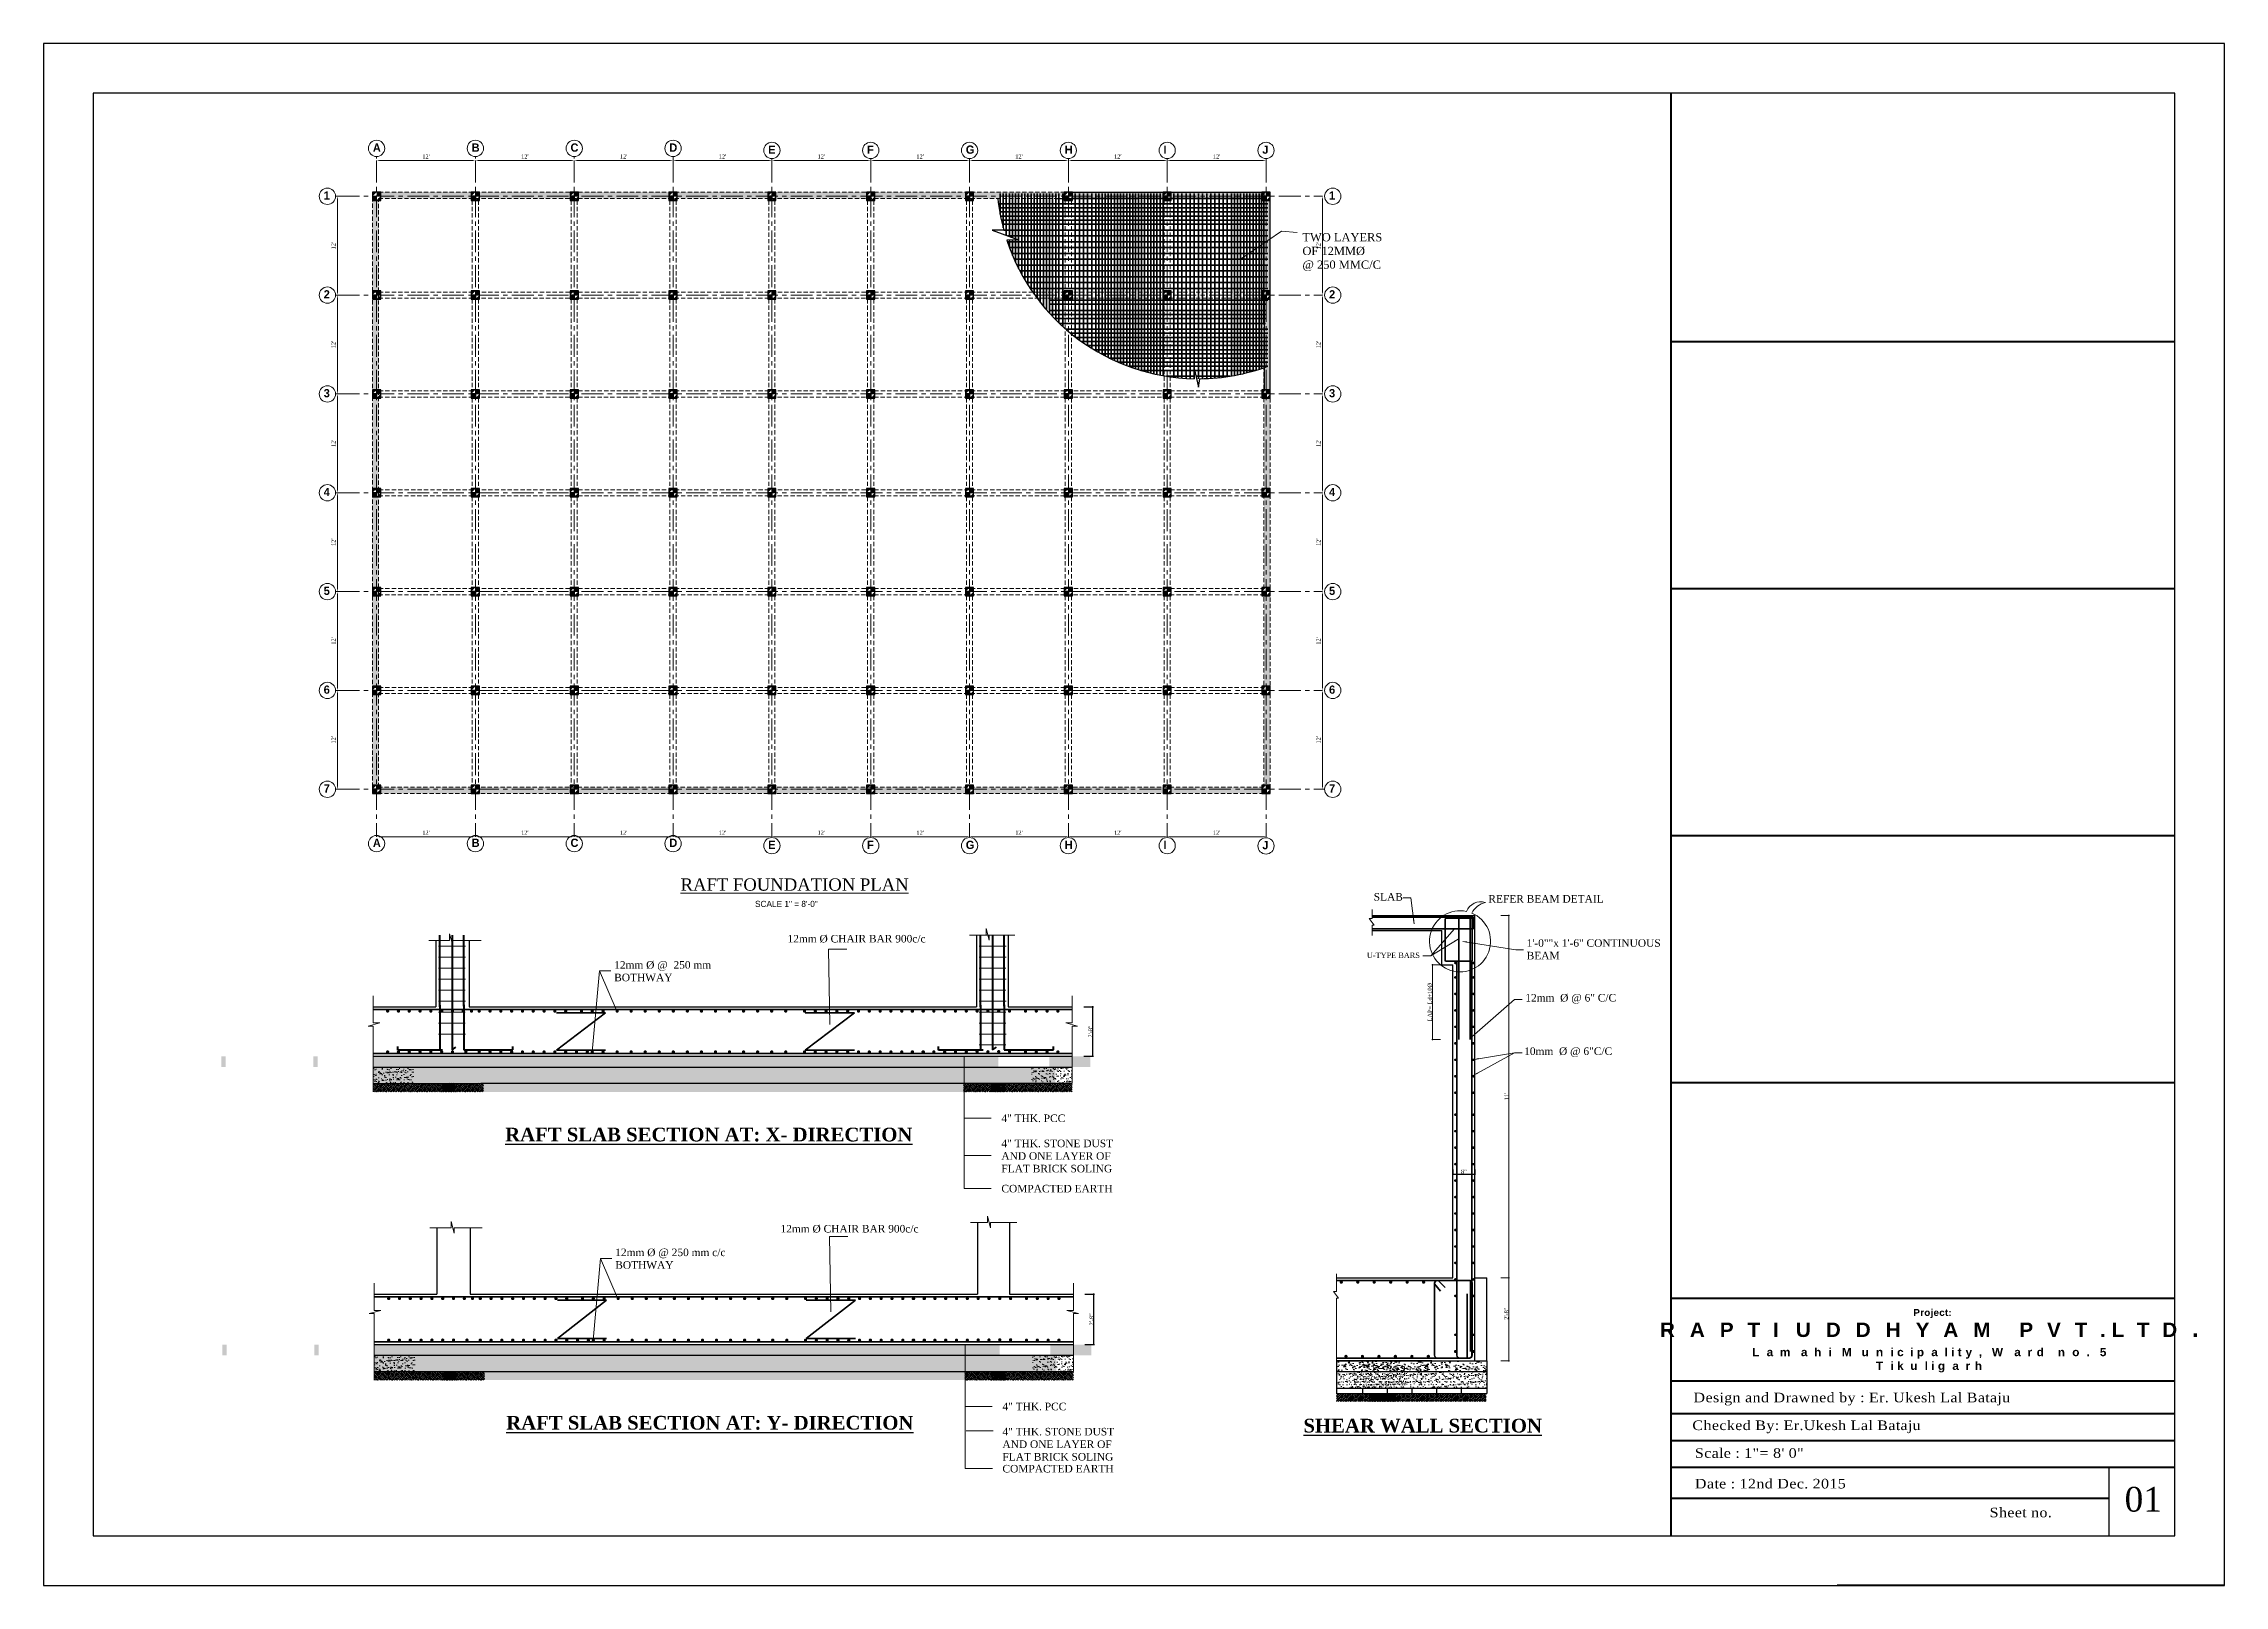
# Model space of a CAD drawing. Extents: x -2338379 to 930990, y -818978 to 106940.
# Drawn here: x 381373 to 384550, y -205212 to -202966 of the extents above; entities that cross this region are included whole.
import ezdxf

# ---------------------------------------------------------------- set-up
doc = ezdxf.new("R2010")
doc.units = 0
doc.header["$MEASUREMENT"] = 0
doc.header["$PDMODE"] = 34
doc.linetypes.add('CENTER', pattern=[50.8, 31.75, -6.35, 6.35, -6.35])
doc.linetypes.add('DASHED2', pattern=[0.375, 0.25, -0.125])
doc.layers.get('0').update_dxf_attribs({"linetype": 'CONTINUOUS', "lineweight": 30})
doc.layers.get('DEFPOINTS').update_dxf_attribs({"linetype": 'CONTINUOUS'})
for name, color, linetype, lineweight in [('Center', 11, 'CENTER', 15), ('DIM', 6, 'CONTINUOUS', 20), ('Dimension', 35, 'CONTINUOUS', 9), ('DOOR&WIN', 3, 'CONTINUOUS', 18), ('HATCH', 3, 'CONTINUOUS', 15), ('MText', 40, 'CONTINUOUS', 13), ('ope', 1, 'CONTINUOUS', 20), ('Outline', 4, 'CONTINUOUS', 9), ('rcc', 252, 'CONTINUOUS', 30), ('REIN FORCE BAR', 91, 'CONTINUOUS', 35), ('Structure', 2, 'CONTINUOUS', 50), ('TEXT', 7, 'CONTINUOUS', 30), ('Text (Data)', 1, 'CONTINUOUS', 13)]:
    doc.layers.add(name, color=color, linetype=linetype, lineweight=lineweight)
doc.layers.add('pillar12', color=7, linetype='CONTINUOUS')
doc.styles.get("Standard").update_dxf_attribs({"font": 'times.ttf', "height": 6})
doc.styles.add('STYLUSBT', font='stylu.ttf', dxfattribs={"height": 9})
doc.dimstyles.new('10', dxfattribs={"dimtxt": 1, "dimasz": 1, "dimexe": 1, "dimexo": 1, "dimgap": 0.5, "dimtad": 1, "dimdec": 0, "dimlunit": 4, "dimtxsty": 'Standard', "dimblk": 'ARCHTICK', "dimcen": 0, "dimdle": 1, "dimclrd": 256, "dimclre": 256, "dimclrt": 256, "dimadec": 0, "dimazin": 0, "dimtfac": 2, "dimtdec": 0, "dimtix": 1, "dimtmove": 0, "dimatfit": 3, "dimfxl": 1, "dimlwd": -1, "dimlwe": -1, "dimarcsym": 1})
doc.dimstyles.new('Copy of cen line', dxfattribs={"dimscale": 0.222222, "dimtxt": 150, "dimasz": 150, "dimexe": 10, "dimexo": 100, "dimgap": 75, "dimtad": 1, "dimdec": 0, "dimzin": 0, "dimdsep": 46, "dimtxsty": 'Standard', "dimblk": 'DOTSMALL', "dimcen": 10, "dimclrd": 256, "dimclre": 256, "dimclrt": 256, "dimadec": 0, "dimazin": 0, "dimtfac": 1, "dimtdec": 0, "dimtix": 1, "dimtofl": 0, "dimtmove": 0, "dimatfit": 3, "dimfxl": 1, "dimtolj": 1, "dimtzin": 0, "dimlwd": -1, "dimlwe": -1, "dimarcsym": 0})
doc.dimstyles.new('Standard$0', dxfattribs={"dimtxt": 6, "dimasz": 4, "dimexe": 3, "dimexo": 6, "dimgap": 3, "dimtad": 1, "dimdec": 1, "dimzin": 0, "dimdsep": 46, "dimlunit": 4, "dimtxsty": 'Standard', "dimcen": 0.09, "dimclrd": 6, "dimclre": 6, "dimclrt": 7, "dimadec": 0, "dimazin": 0, "dimtfac": 1, "dimtdec": 1, "dimtix": 1, "dimtofl": 0, "dimtmove": 1, "dimatfit": 3, "dimfxl": 1, "dimtolj": 1, "dimtzin": 0, "dimlwd": 18, "dimlwe": 18, "dimarcsym": 0})

msp = doc.modelspace()

# ---------------------------------------------------------------- texts
for s, insert, char_height, width, attachment_point in [('\\pi-24,l24,t24;{\\fArial Black|b1|i0|c0|p34;\\W0.9;\\T1.05;Project:\\P\\H2.1x;\\T2;RAPTI UDDHYAM PVT.LTD\\H1.143x;.\\H0.5208x;\\O\\P\\H0.9599x;\\oLamahi Municipality, Ward no. 5\\PTikuligarh}', (384125.28, -204809.78), 10, 762.9723, 2), ('\\pi-42,l42,t42;{\\W1.1;\\T1.05;Design and Drawned by : Er. Ukesh Lal Bataju}', (383776.83, -204931.65), 14, 478.4843, 1), ('\\pi-42,l42,t42;{\\W1.1;\\T1.05;Checked By: Er.Ukesh Lal Bataju}', (383775.27, -204972.1), 14, 478.4843, 1), ('\\pi-42,l42,t42;{\\W1.1;\\T1.05;Scale : 1"= 8\' 0"}', (383778.89, -205012.57), 14, 478.4843, 1), ('\\pi-42,l42,t42;{\\W1.1;\\T1.05;Date : 12nd Dec. 2015}', (383778.89, -205057.16), 14, 478.4843, 1), ('\\pi-42,l42,t42;{\\W1.1;\\T1.05;Sheet no.}', (384208.39, -205099.19), 14, 478.4843, 1)]:
    msp.add_mtext(s, dxfattribs=dict(insert=insert, char_height=char_height, width=width, attachment_point=attachment_point))
at = {"layer": 'MText', "insert": (383207.05, -203242.04), "char_height": 12, "width": 310.6918, "attachment_point": 1}
msp.add_mtext('TWO LAYERS\\POF 12MM%%C \\P@ 250 MMC/C', dxfattribs=at)
at = {"layer": 'MText', "insert": (382467.12, -204182.22), "char_height": 18, "width": 706.9565, "attachment_point": 2, "line_spacing_factor": 2}
msp.add_mtext('{\\fTimes New Roman|b0|i0|c0|p18;\\LRAFT FOUNDATION PLAN}', dxfattribs=at)
at = {"layer": 'TEXT'}
for s, insert, char_height, width, attachment_point in [('{\\fCentury Gothic|b1|i0|c0|p34;A}', (381852.57, -203111.45), 12, 451.5, 1), ('{\\fCentury Gothic|b1|i0|c0|p34;B}', (381996.57, -203111.45), 12, 451.5, 1), ('{\\fCentury Gothic|b1|i0|c0|p34;C}', (382140.57, -203111.45), 12, 451.5, 1), ('{\\fCentury Gothic|b1|i0|c0|p34;D}', (382284.57, -203111.45), 12, 451.5, 1), ('{\\fCentury Gothic|b1|i0|c0|p34;E}', (382428.57, -203114.45), 12, 451.5, 1), ('{\\fCentury Gothic|b1|i0|c0|p34;F}', (382572.57, -203114.45), 12, 451.5, 1), ('{\\fCentury Gothic|b1|i0|c0|p34;G}', (382716.57, -203114.45), 12, 451.5, 1), ('{\\fCentury Gothic|b1|i0|c0|p34;H}', (382860.57, -203114.45), 12, 451.5, 1), ('{\\fCentury Gothic|b1|i0|c0|p34;I}', (383004.57, -203114.45), 12, 451.5, 1), ('{\\fCentury Gothic|b1|i0|c0|p34;J}', (383148.57, -203114.45), 12, 451.5, 1), ('{\\fCentury Gothic|b1|i0|c0|p34;1}', (381780.94, -203181.27), 12, 451.5, 1), ('{\\fCentury Gothic|b1|i0|c0|p34;1}', (383245.83, -203181.27), 12, 451.5, 1), ('{\\fCentury Gothic|b1|i0|c0|p34;2}', (381780.94, -203325.27), 12, 451.5, 1), ('{\\fCentury Gothic|b1|i0|c0|p34;2}', (383245.83, -203325.27), 12, 451.5, 1), ('{\\fCentury Gothic|b1|i0|c0|p34;3}', (381780.94, -203469.27), 12, 451.5, 1), ('{\\fCentury Gothic|b1|i0|c0|p34;3}', (383245.83, -203469.27), 12, 451.5, 1), ('{\\fCentury Gothic|b1|i0|c0|p34;4}', (381780.94, -203613.27), 12, 451.5, 1), ('{\\fCentury Gothic|b1|i0|c0|p34;4}', (383245.83, -203613.27), 12, 451.5, 1), ('{\\fCentury Gothic|b1|i0|c0|p34;5}', (381780.94, -203757.27), 12, 451.5, 1), ('{\\fCentury Gothic|b1|i0|c0|p34;5}', (383245.83, -203757.27), 12, 451.5, 1), ('{\\fCentury Gothic|b1|i0|c0|p34;6}', (381780.94, -203901.27), 12, 451.5, 1), ('{\\fCentury Gothic|b1|i0|c0|p34;6}', (383245.83, -203901.27), 12, 451.5, 1), ('{\\fCentury Gothic|b1|i0|c0|p34;7}', (381780.94, -204045.27), 12, 451.5, 1), ('{\\fCentury Gothic|b1|i0|c0|p34;7}', (383245.83, -204045.27), 12, 451.5, 1), ('{\\fCentury Gothic|b1|i0|c0|p34;A}', (381852.57, -204124.44), 12, 451.5, 1), ('{\\fCentury Gothic|b1|i0|c0|p34;B}', (381996.57, -204124.44), 12, 451.5, 1), ('{\\fCentury Gothic|b1|i0|c0|p34;C}', (382140.57, -204124.44), 12, 451.5, 1), ('{\\fCentury Gothic|b1|i0|c0|p34;D}', (382284.57, -204124.44), 12, 451.5, 1), ('{\\fCentury Gothic|b1|i0|c0|p34;E}', (382428.57, -204127.44), 12, 451.5, 1), ('{\\fCentury Gothic|b1|i0|c0|p34;F}', (382572.57, -204127.44), 12, 451.5, 1), ('{\\fCentury Gothic|b1|i0|c0|p34;G}', (382716.57, -204127.44), 12, 451.5, 1), ('{\\fCentury Gothic|b1|i0|c0|p34;H}', (382860.57, -204127.44), 12, 451.5, 1), ('{\\fCentury Gothic|b1|i0|c0|p34;I}', (383004.57, -204127.44), 12, 451.5, 1), ('{\\fCentury Gothic|b1|i0|c0|p34;J}', (383148.57, -204127.81), 12, 451.5, 1), ('SLAB', (383310.91, -204209.25), 11, 197.5856, 4), ('REFER BEAM DETAIL', (383477.94, -204212.05), 11, 197.5856, 4), ('12mm %%C CHAIR BAR 900c/c', (382456.78, -204270.37), 11, 227.3696, 4), ('1\'-0""x 1\'-6" CONTINUOUS BEAM', (383533.76, -204285.64), 11, 197.5856, 4), ('12mm %%C @  250 mm BOTHWAY', (382204.2, -204317.61), 11, 197.5856, 4), ('U-TYPE BARS', (383378.15, -204294.38), 7.874, 124.4652, 6), ('12mm  %%C @ 6" C/C', (383531.8, -204357.79), 11, 197.5856, 4), ('10mm  %%c @ 6"C/C', (383530.14, -204435.64), 11, 197.5856, 4), ('4" THK. PCC', (382768.39, -204531.91), 11, 197.5856, 4), ('4" THK. STONE DUST AND ONE LAYER OF FLAT BRICK SOLING', (382768.39, -204586.84), 11, 197.5856, 4), ('COMPACTED EARTH', (382768.39, -204634.37), 11, 197.5856, 4), ('12mm %%C CHAIR BAR 900c/c', (382446.56, -204692.95), 11, 227.3696, 4), ('12mm %%C @ 250 mm c/c BOTHWAY', (382205.74, -204736.45), 11, 197.5856, 4), ('4" THK. PCC', (382769.93, -204951.86), 11, 197.5856, 4), ('4" THK. STONE DUST AND ONE LAYER OF FLAT BRICK SOLING', (382769.93, -205006.79), 11, 197.5856, 4), ('{\\fTimes New Roman|b1|i0|c0|p18;\\LSHEAR WALL SECTION }', (383208.51, -204969.64), 20, 2716.215, 1), ('COMPACTED EARTH', (382769.93, -205042.42), 11, 197.5856, 4)]:
    msp.add_mtext(s, dxfattribs=dict(at, insert=insert, char_height=char_height, width=width, attachment_point=attachment_point))
at = {"layer": 'TEXT', "ltscale": 20, "insert": (382409.4, -204215), "char_height": 9, "width": 245.5296, "attachment_point": 1, "style": 'STYLUSBT'}
msp.add_mtext('SCALE 1" = 8\'-0"', dxfattribs=at)
at = {"layer": 'TEXT', "linetype": 'ByBlock', "char_height": 20, "width": 2905.5669, "attachment_point": 1}
for s, insert in [('{\\fTimes New Roman|b1|i0|c0|p18;\\LRAFT SLAB SECTION AT: X- DIRECTION}', (382045.34, -204545.5)), ('{\\fTimes New Roman|b1|i0|c0|p18;\\LRAFT SLAB SECTION AT: Y- DIRECTION}', (382046.88, -204965.45))]:
    msp.add_mtext(s, dxfattribs=dict(at, insert=insert))
at = {"layer": 'Text (Data)', "lineweight": 80, "insert": (384405.05, -205068.92), "char_height": 36, "width": 54.6723, "attachment_point": 1}
msp.add_mtext('01', dxfattribs=at)

# ---------------------------------------------------------------- blocks, each defined once
blk = doc.blocks.new('pill12')
h = blk.add_hatch(color=5)
h.paths.add_polyline_path([(-6, -6), (6, -6), (6, 6), (-6, 6)], flags=17)
edge = h.paths.add_edge_path(flags=17)
edge.add_line((6, 0), (-6, 0))
edge.add_line((0, 6), (0, -6))
for p, q in [((6, 0), (-6, 0)), ((0, 6), (0, -6))]:
    blk.add_line(p, q)
blk.add_lwpolyline([(-6, -6), (6, -6), (6, 6), (-6, 6)], close=True)
blk = doc.blocks.new('*D62')
at = {"layer": 'DEFPOINTS', "color": 0, "lineweight": 30, "transparency": 16777216}
for p in [(381858, -203136.5), (382002, -203136.5), (382002, -203136.5)]:
    blk.add_point(p, dxfattribs=at)
at = {"layer": 'DIM', "color": 6, "lineweight": 18, "transparency": 16777216}
for p, q in [((381858, -203130.5), (381858, -203133.5)), ((381862, -203136.5), (381998, -203136.5)), ((382002, -203130.5), (382002, -203133.5))]:
    blk.add_line(p, q, dxfattribs=at)
at = {"layer": 'DIM', "color": 6, "lineweight": 30, "transparency": 16777216}
for points in [[(381862, -203135.8), (381862, -203137.1), (381858, -203136.5)], [(381998, -203135.8), (381998, -203137.1), (382002, -203136.5)]]:
    blk.add_solid(points, dxfattribs=at)
at = {"layer": 'DIM', "color": 7, "transparency": 16777216, "insert": (381930, -203130.5), "char_height": 6, "attachment_point": 5}
blk.add_mtext("\\A1;12'", dxfattribs=at)
blk = doc.blocks.new('*D63')
at = {"layer": 'DEFPOINTS', "color": 0, "lineweight": 30, "transparency": 16777216}
for p in [(382002, -203136.5), (382146, -203136.5), (382146, -203136.5)]:
    blk.add_point(p, dxfattribs=at)
at = {"layer": 'DIM', "color": 6, "lineweight": 18, "transparency": 16777216}
for p, q in [((382002, -203130.5), (382002, -203133.5)), ((382006, -203136.5), (382142, -203136.5)), ((382146, -203130.5), (382146, -203133.5))]:
    blk.add_line(p, q, dxfattribs=at)
at = {"layer": 'DIM', "color": 6, "lineweight": 30, "transparency": 16777216}
for points in [[(382006, -203135.8), (382006, -203137.1), (382002, -203136.5)], [(382142, -203135.8), (382142, -203137.1), (382146, -203136.5)]]:
    blk.add_solid(points, dxfattribs=at)
at = {"layer": 'DIM', "color": 7, "transparency": 16777216, "insert": (382074, -203130.5), "char_height": 6, "attachment_point": 5}
blk.add_mtext("\\A1;12'", dxfattribs=at)
blk = doc.blocks.new('*D64')
at = {"layer": 'DEFPOINTS', "color": 0, "lineweight": 30, "transparency": 16777216}
for p in [(382146, -203136.5), (382290, -203136.5), (382290, -203136.5)]:
    blk.add_point(p, dxfattribs=at)
at = {"layer": 'DIM', "color": 6, "lineweight": 18, "transparency": 16777216}
for p, q in [((382146, -203130.5), (382146, -203133.5)), ((382150, -203136.5), (382286, -203136.5)), ((382290, -203130.5), (382290, -203133.5))]:
    blk.add_line(p, q, dxfattribs=at)
at = {"layer": 'DIM', "color": 6, "lineweight": 30, "transparency": 16777216}
for points in [[(382150, -203135.8), (382150, -203137.1), (382146, -203136.5)], [(382286, -203135.8), (382286, -203137.1), (382290, -203136.5)]]:
    blk.add_solid(points, dxfattribs=at)
at = {"layer": 'DIM', "color": 7, "transparency": 16777216, "insert": (382218, -203130.5), "char_height": 6, "attachment_point": 5}
blk.add_mtext("\\A1;12'", dxfattribs=at)
blk = doc.blocks.new('*D65')
at = {"color": 6, "lineweight": 18, "transparency": 16777216}
for p, q in [((382290, -203136.5), (382290, -203133.5)), ((382294, -203136.5), (382430, -203136.5)), ((382434, -203136.5), (382434, -203133.5))]:
    blk.add_line(p, q, dxfattribs=at)
at = {"color": 6, "lineweight": 30, "transparency": 16777216}
for points in [[(382294, -203135.8), (382294, -203137.1), (382290, -203136.5)], [(382430, -203135.8), (382430, -203137.1), (382434, -203136.5)]]:
    blk.add_solid(points, dxfattribs=at)
at = {"layer": 'DEFPOINTS', "color": 0, "lineweight": 30, "transparency": 16777216}
for p in [(382290, -203136.5), (382434, -203136.5), (382434, -203136.5)]:
    blk.add_point(p, dxfattribs=at)
at = {"color": 7, "lineweight": 30, "transparency": 16777216, "insert": (382362, -203130.5), "char_height": 6, "attachment_point": 5}
blk.add_mtext("\\A1;12'", dxfattribs=at)
blk = doc.blocks.new('*D66')
at = {"color": 6, "lineweight": 18, "transparency": 16777216}
for p, q in [((382434, -203136.5), (382434, -203133.5)), ((382438, -203136.5), (382574, -203136.5)), ((382578, -203136.5), (382578, -203133.5))]:
    blk.add_line(p, q, dxfattribs=at)
at = {"color": 6, "lineweight": 30, "transparency": 16777216}
for points in [[(382438, -203135.8), (382438, -203137.1), (382434, -203136.5)], [(382574, -203135.8), (382574, -203137.1), (382578, -203136.5)]]:
    blk.add_solid(points, dxfattribs=at)
at = {"layer": 'DEFPOINTS', "color": 0, "lineweight": 30, "transparency": 16777216}
for p in [(382434, -203136.5), (382578, -203136.5), (382578, -203136.5)]:
    blk.add_point(p, dxfattribs=at)
at = {"color": 7, "lineweight": 30, "transparency": 16777216, "insert": (382506, -203130.5), "char_height": 6, "attachment_point": 5}
blk.add_mtext("\\A1;12'", dxfattribs=at)
blk = doc.blocks.new('*D67')
at = {"color": 6, "lineweight": 18, "transparency": 16777216}
for p, q in [((382578, -203136.5), (382578, -203133.5)), ((382582, -203136.5), (382718, -203136.5)), ((382722, -203136.5), (382722, -203133.5))]:
    blk.add_line(p, q, dxfattribs=at)
at = {"color": 6, "lineweight": 30, "transparency": 16777216}
for points in [[(382582, -203135.8), (382582, -203137.1), (382578, -203136.5)], [(382718, -203135.8), (382718, -203137.1), (382722, -203136.5)]]:
    blk.add_solid(points, dxfattribs=at)
at = {"layer": 'DEFPOINTS', "color": 0, "lineweight": 30, "transparency": 16777216}
for p in [(382578, -203136.5), (382722, -203136.5), (382722, -203136.5)]:
    blk.add_point(p, dxfattribs=at)
at = {"color": 7, "lineweight": 30, "transparency": 16777216, "insert": (382650, -203130.5), "char_height": 6, "attachment_point": 5}
blk.add_mtext("\\A1;12'", dxfattribs=at)
blk = doc.blocks.new('*D68')
at = {"color": 6, "lineweight": 18, "transparency": 16777216}
for p, q in [((382722, -203136.5), (382722, -203133.5)), ((382726, -203136.5), (382862, -203136.5)), ((382866, -203136.5), (382866, -203133.5))]:
    blk.add_line(p, q, dxfattribs=at)
at = {"color": 6, "lineweight": 30, "transparency": 16777216}
for points in [[(382726, -203135.8), (382726, -203137.1), (382722, -203136.5)], [(382862, -203135.8), (382862, -203137.1), (382866, -203136.5)]]:
    blk.add_solid(points, dxfattribs=at)
at = {"layer": 'DEFPOINTS', "color": 0, "lineweight": 30, "transparency": 16777216}
for p in [(382722, -203136.5), (382866, -203136.5), (382866, -203136.5)]:
    blk.add_point(p, dxfattribs=at)
at = {"color": 7, "lineweight": 30, "transparency": 16777216, "insert": (382794, -203130.5), "char_height": 6, "attachment_point": 5}
blk.add_mtext("\\A1;12'", dxfattribs=at)
blk = doc.blocks.new('*D69')
at = {"color": 6, "lineweight": 18, "transparency": 16777216}
for p, q in [((382866, -203136.5), (382866, -203133.5)), ((382870, -203136.5), (383006, -203136.5)), ((383010, -203136.5), (383010, -203133.5))]:
    blk.add_line(p, q, dxfattribs=at)
at = {"color": 6, "lineweight": 30, "transparency": 16777216}
for points in [[(382870, -203135.8), (382870, -203137.1), (382866, -203136.5)], [(383006, -203135.8), (383006, -203137.1), (383010, -203136.5)]]:
    blk.add_solid(points, dxfattribs=at)
at = {"layer": 'DEFPOINTS', "color": 0, "lineweight": 30, "transparency": 16777216}
for p in [(382866, -203136.5), (383010, -203136.5), (383010, -203137.1)]:
    blk.add_point(p, dxfattribs=at)
at = {"color": 7, "lineweight": 30, "transparency": 16777216, "insert": (382938, -203130.5), "char_height": 6, "attachment_point": 5}
blk.add_mtext("\\A1;12'", dxfattribs=at)
blk = doc.blocks.new('*D70')
at = {"color": 6, "lineweight": 18, "transparency": 16777216}
for p, q in [((383010, -203136.5), (383010, -203133.5)), ((383014, -203136.5), (383150, -203136.5)), ((383154, -203136.5), (383154, -203133.5))]:
    blk.add_line(p, q, dxfattribs=at)
at = {"color": 6, "lineweight": 30, "transparency": 16777216}
for points in [[(383014, -203135.8), (383014, -203137.1), (383010, -203136.5)], [(383150, -203135.8), (383150, -203137.1), (383154, -203136.5)]]:
    blk.add_solid(points, dxfattribs=at)
at = {"layer": 'DEFPOINTS', "color": 0, "lineweight": 30, "transparency": 16777216}
for p in [(383010, -203137.1), (383154, -203136.5), (383154, -203136.5)]:
    blk.add_point(p, dxfattribs=at)
at = {"color": 7, "lineweight": 30, "transparency": 16777216, "insert": (383082, -203130.5), "char_height": 6, "attachment_point": 5}
blk.add_mtext("\\A1;12'", dxfattribs=at)
blk = doc.blocks.new('*D71')
at = {"color": 6, "lineweight": 18, "transparency": 16777216}
for p, q in [((381801.2, -203188.4), (381798.2, -203188.4)), ((381801.2, -203192.4), (381801.2, -203328.4)), ((381801.2, -203332.4), (381798.2, -203332.4))]:
    blk.add_line(p, q, dxfattribs=at)
at = {"color": 6, "lineweight": 30, "transparency": 16777216}
for points in [[(381800.5, -203192.4), (381801.9, -203192.4), (381801.2, -203188.4)], [(381800.5, -203328.4), (381801.9, -203328.4), (381801.2, -203332.4)]]:
    blk.add_solid(points, dxfattribs=at)
at = {"layer": 'DEFPOINTS', "color": 0, "lineweight": 30, "transparency": 16777216}
for p in [(381801.2, -203188.4), (381801.2, -203332.4), (381801.2, -203332.4)]:
    blk.add_point(p, dxfattribs=at)
at = {"color": 7, "lineweight": 30, "transparency": 16777216, "insert": (381795.2, -203260.4), "char_height": 6, "attachment_point": 5, "rotation": 90}
blk.add_mtext("\\A1;12'", dxfattribs=at)
blk = doc.blocks.new('*D72')
at = {"color": 6, "lineweight": 18, "transparency": 16777216}
for p, q in [((381801.2, -203332.4), (381798.2, -203332.4)), ((381801.2, -203336.4), (381801.2, -203472.4)), ((381801.2, -203476.4), (381798.2, -203476.4))]:
    blk.add_line(p, q, dxfattribs=at)
at = {"color": 6, "lineweight": 30, "transparency": 16777216}
for points in [[(381800.5, -203336.4), (381801.9, -203336.4), (381801.2, -203332.4)], [(381800.5, -203472.4), (381801.9, -203472.4), (381801.2, -203476.4)]]:
    blk.add_solid(points, dxfattribs=at)
at = {"layer": 'DEFPOINTS', "color": 0, "lineweight": 30, "transparency": 16777216}
for p in [(381801.2, -203332.4), (381801.2, -203476.4), (381801.2, -203476.4)]:
    blk.add_point(p, dxfattribs=at)
at = {"color": 7, "lineweight": 30, "transparency": 16777216, "insert": (381795.2, -203404.4), "char_height": 6, "attachment_point": 5, "rotation": 90}
blk.add_mtext("\\A1;12'", dxfattribs=at)
blk = doc.blocks.new('*D73')
at = {"color": 6, "lineweight": 18, "transparency": 16777216}
for p, q in [((381801.2, -203476.4), (381798.2, -203476.4)), ((381801.2, -203480.4), (381801.2, -203616.4)), ((381801.2, -203620.4), (381798.2, -203620.4))]:
    blk.add_line(p, q, dxfattribs=at)
at = {"color": 6, "lineweight": 30, "transparency": 16777216}
for points in [[(381800.5, -203480.4), (381801.9, -203480.4), (381801.2, -203476.4)], [(381800.5, -203616.4), (381801.9, -203616.4), (381801.2, -203620.4)]]:
    blk.add_solid(points, dxfattribs=at)
at = {"layer": 'DEFPOINTS', "color": 0, "lineweight": 30, "transparency": 16777216}
for p in [(381801.2, -203476.4), (381801.2, -203620.4), (381801.2, -203620.4)]:
    blk.add_point(p, dxfattribs=at)
at = {"color": 7, "lineweight": 30, "transparency": 16777216, "insert": (381795.2, -203548.4), "char_height": 6, "attachment_point": 5, "rotation": 90}
blk.add_mtext("\\A1;12'", dxfattribs=at)
blk = doc.blocks.new('*D74')
at = {"color": 6, "lineweight": 18, "transparency": 16777216}
for p, q in [((381801.2, -203620.4), (381798.2, -203620.4)), ((381801.2, -203624.4), (381801.2, -203760.4)), ((381801.2, -203764.4), (381798.2, -203764.4))]:
    blk.add_line(p, q, dxfattribs=at)
at = {"color": 6, "lineweight": 30, "transparency": 16777216}
for points in [[(381800.5, -203624.4), (381801.9, -203624.4), (381801.2, -203620.4)], [(381800.5, -203760.4), (381801.9, -203760.4), (381801.2, -203764.4)]]:
    blk.add_solid(points, dxfattribs=at)
at = {"layer": 'DEFPOINTS', "color": 0, "lineweight": 30, "transparency": 16777216}
for p in [(381801.2, -203620.4), (381801.2, -203764.4), (381801.2, -203764.4)]:
    blk.add_point(p, dxfattribs=at)
at = {"color": 7, "lineweight": 30, "transparency": 16777216, "insert": (381795.2, -203692.4), "char_height": 6, "attachment_point": 5, "rotation": 90}
blk.add_mtext("\\A1;12'", dxfattribs=at)
blk = doc.blocks.new('*D75')
at = {"color": 6, "lineweight": 18, "transparency": 16777216}
for p, q in [((381801.2, -203764.4), (381798.2, -203764.4)), ((381801.2, -203768.4), (381801.2, -203904.4)), ((381801.2, -203908.4), (381798.2, -203908.4))]:
    blk.add_line(p, q, dxfattribs=at)
at = {"color": 6, "lineweight": 30, "transparency": 16777216}
for points in [[(381800.5, -203768.4), (381801.9, -203768.4), (381801.2, -203764.4)], [(381800.5, -203904.4), (381801.9, -203904.4), (381801.2, -203908.4)]]:
    blk.add_solid(points, dxfattribs=at)
at = {"layer": 'DEFPOINTS', "color": 0, "lineweight": 30, "transparency": 16777216}
for p in [(381801.2, -203764.4), (381801.2, -203908.4), (381801.2, -203908.4)]:
    blk.add_point(p, dxfattribs=at)
at = {"color": 7, "lineweight": 30, "transparency": 16777216, "insert": (381795.2, -203836.4), "char_height": 6, "attachment_point": 5, "rotation": 90}
blk.add_mtext("\\A1;12'", dxfattribs=at)
blk = doc.blocks.new('*D76')
at = {"color": 6, "lineweight": 18, "transparency": 16777216}
for p, q in [((381801.2, -203908.4), (381798.2, -203908.4)), ((381801.2, -203912.4), (381801.2, -204048.4)), ((381801.2, -204052.4), (381798.2, -204052.4))]:
    blk.add_line(p, q, dxfattribs=at)
at = {"color": 6, "lineweight": 30, "transparency": 16777216}
for points in [[(381800.5, -203912.4), (381801.9, -203912.4), (381801.2, -203908.4)], [(381800.5, -204048.4), (381801.9, -204048.4), (381801.2, -204052.4)]]:
    blk.add_solid(points, dxfattribs=at)
at = {"layer": 'DEFPOINTS', "color": 0, "lineweight": 30, "transparency": 16777216}
for p in [(381801.2, -203908.4), (381801.2, -204052.4), (381801.2, -204052.4)]:
    blk.add_point(p, dxfattribs=at)
at = {"color": 7, "lineweight": 30, "transparency": 16777216, "insert": (381795.2, -203980.4), "char_height": 6, "attachment_point": 5, "rotation": 90}
blk.add_mtext("\\A1;12'", dxfattribs=at)
blk = doc.blocks.new('*D77')
at = {"color": 6, "lineweight": 18, "transparency": 16777216}
for p, q in [((381858, -204121.6), (381858, -204118.6)), ((381862, -204121.6), (381998, -204121.6)), ((382002, -204121.6), (382002, -204118.6))]:
    blk.add_line(p, q, dxfattribs=at)
at = {"color": 6, "lineweight": 30, "transparency": 16777216}
for points in [[(381862, -204120.9), (381862, -204122.3), (381858, -204121.6)], [(381998, -204120.9), (381998, -204122.3), (382002, -204121.6)]]:
    blk.add_solid(points, dxfattribs=at)
at = {"layer": 'DEFPOINTS', "color": 0, "lineweight": 30, "transparency": 16777216}
for p in [(381858, -204121.6), (382002, -204121.6), (382002, -204121.6)]:
    blk.add_point(p, dxfattribs=at)
at = {"color": 7, "lineweight": 30, "transparency": 16777216, "insert": (381930, -204115.6), "char_height": 6, "attachment_point": 5}
blk.add_mtext("\\A1;12'", dxfattribs=at)
blk = doc.blocks.new('*D78')
at = {"color": 6, "lineweight": 18, "transparency": 16777216}
for p, q in [((382002, -204121.6), (382002, -204118.6)), ((382006, -204121.6), (382142, -204121.6)), ((382146, -204121.6), (382146, -204118.6))]:
    blk.add_line(p, q, dxfattribs=at)
at = {"color": 6, "lineweight": 30, "transparency": 16777216}
for points in [[(382006, -204120.9), (382006, -204122.3), (382002, -204121.6)], [(382142, -204120.9), (382142, -204122.3), (382146, -204121.6)]]:
    blk.add_solid(points, dxfattribs=at)
at = {"layer": 'DEFPOINTS', "color": 0, "lineweight": 30, "transparency": 16777216}
for p in [(382002, -204121.6), (382146, -204121.6), (382146, -204121.6)]:
    blk.add_point(p, dxfattribs=at)
at = {"color": 7, "lineweight": 30, "transparency": 16777216, "insert": (382074, -204115.6), "char_height": 6, "attachment_point": 5}
blk.add_mtext("\\A1;12'", dxfattribs=at)
blk = doc.blocks.new('*D79')
at = {"color": 6, "lineweight": 18, "transparency": 16777216}
for p, q in [((382146, -204121.6), (382146, -204118.6)), ((382150, -204121.6), (382286, -204121.6)), ((382290, -204121.6), (382290, -204118.6))]:
    blk.add_line(p, q, dxfattribs=at)
at = {"color": 6, "lineweight": 30, "transparency": 16777216}
for points in [[(382150, -204120.9), (382150, -204122.3), (382146, -204121.6)], [(382286, -204120.9), (382286, -204122.3), (382290, -204121.6)]]:
    blk.add_solid(points, dxfattribs=at)
at = {"layer": 'DEFPOINTS', "color": 0, "lineweight": 30, "transparency": 16777216}
for p in [(382146, -204121.6), (382290, -204121.6), (382290, -204121.6)]:
    blk.add_point(p, dxfattribs=at)
at = {"color": 7, "lineweight": 30, "transparency": 16777216, "insert": (382218, -204115.6), "char_height": 6, "attachment_point": 5}
blk.add_mtext("\\A1;12'", dxfattribs=at)
blk = doc.blocks.new('*D80')
at = {"color": 6, "lineweight": 18, "transparency": 16777216}
for p, q in [((382290, -204121.6), (382290, -204118.6)), ((382294, -204121.6), (382430, -204121.6)), ((382434, -204121.6), (382434, -204118.6))]:
    blk.add_line(p, q, dxfattribs=at)
at = {"color": 6, "lineweight": 30, "transparency": 16777216}
for points in [[(382294, -204120.9), (382294, -204122.3), (382290, -204121.6)], [(382430, -204120.9), (382430, -204122.3), (382434, -204121.6)]]:
    blk.add_solid(points, dxfattribs=at)
at = {"layer": 'DEFPOINTS', "color": 0, "lineweight": 30, "transparency": 16777216}
for p in [(382290, -204121.6), (382434, -204121.6), (382434, -204121.6)]:
    blk.add_point(p, dxfattribs=at)
at = {"color": 7, "lineweight": 30, "transparency": 16777216, "insert": (382362, -204115.6), "char_height": 6, "attachment_point": 5}
blk.add_mtext("\\A1;12'", dxfattribs=at)
blk = doc.blocks.new('*D81')
at = {"color": 6, "lineweight": 18, "transparency": 16777216}
for p, q in [((382434, -204121.6), (382434, -204118.6)), ((382438, -204121.6), (382574, -204121.6)), ((382578, -204121.6), (382578, -204118.6))]:
    blk.add_line(p, q, dxfattribs=at)
at = {"color": 6, "lineweight": 30, "transparency": 16777216}
for points in [[(382438, -204120.9), (382438, -204122.3), (382434, -204121.6)], [(382574, -204120.9), (382574, -204122.3), (382578, -204121.6)]]:
    blk.add_solid(points, dxfattribs=at)
at = {"layer": 'DEFPOINTS', "color": 0, "lineweight": 30, "transparency": 16777216}
for p in [(382434, -204121.6), (382578, -204121.6), (382578, -204121.6)]:
    blk.add_point(p, dxfattribs=at)
at = {"color": 7, "lineweight": 30, "transparency": 16777216, "insert": (382506, -204115.6), "char_height": 6, "attachment_point": 5}
blk.add_mtext("\\A1;12'", dxfattribs=at)
blk = doc.blocks.new('*D82')
at = {"color": 6, "lineweight": 18, "transparency": 16777216}
for p, q in [((382578, -204121.6), (382578, -204118.6)), ((382582, -204121.6), (382718, -204121.6)), ((382722, -204121.6), (382722, -204118.6))]:
    blk.add_line(p, q, dxfattribs=at)
at = {"color": 6, "lineweight": 30, "transparency": 16777216}
for points in [[(382582, -204120.9), (382582, -204122.3), (382578, -204121.6)], [(382718, -204120.9), (382718, -204122.3), (382722, -204121.6)]]:
    blk.add_solid(points, dxfattribs=at)
at = {"layer": 'DEFPOINTS', "color": 0, "lineweight": 30, "transparency": 16777216}
for p in [(382578, -204121.6), (382722, -204121.6), (382722, -204121.6)]:
    blk.add_point(p, dxfattribs=at)
at = {"color": 7, "lineweight": 30, "transparency": 16777216, "insert": (382650, -204115.6), "char_height": 6, "attachment_point": 5}
blk.add_mtext("\\A1;12'", dxfattribs=at)
blk = doc.blocks.new('*D83')
at = {"color": 6, "lineweight": 18, "transparency": 16777216}
for p, q in [((382722, -204121.6), (382722, -204118.6)), ((382726, -204121.6), (382862, -204121.6)), ((382866, -204121.6), (382866, -204118.6))]:
    blk.add_line(p, q, dxfattribs=at)
at = {"color": 6, "lineweight": 30, "transparency": 16777216}
for points in [[(382726, -204120.9), (382726, -204122.3), (382722, -204121.6)], [(382862, -204120.9), (382862, -204122.3), (382866, -204121.6)]]:
    blk.add_solid(points, dxfattribs=at)
at = {"layer": 'DEFPOINTS', "color": 0, "lineweight": 30, "transparency": 16777216}
for p in [(382722, -204121.6), (382866, -204121.6), (382866, -204121.6)]:
    blk.add_point(p, dxfattribs=at)
at = {"color": 7, "lineweight": 30, "transparency": 16777216, "insert": (382794, -204115.6), "char_height": 6, "attachment_point": 5}
blk.add_mtext("\\A1;12'", dxfattribs=at)
blk = doc.blocks.new('*D84')
at = {"color": 6, "lineweight": 18, "transparency": 16777216}
for p, q in [((382866, -204121.6), (382866, -204118.6)), ((382870, -204121.6), (383006, -204121.6)), ((383010, -204121.6), (383010, -204118.6))]:
    blk.add_line(p, q, dxfattribs=at)
at = {"color": 6, "lineweight": 30, "transparency": 16777216}
for points in [[(382870, -204120.9), (382870, -204122.3), (382866, -204121.6)], [(383006, -204120.9), (383006, -204122.3), (383010, -204121.6)]]:
    blk.add_solid(points, dxfattribs=at)
at = {"layer": 'DEFPOINTS', "color": 0, "lineweight": 30, "transparency": 16777216}
for p in [(382866, -204121.6), (383010, -204121.6), (383010, -204121.6)]:
    blk.add_point(p, dxfattribs=at)
at = {"color": 7, "lineweight": 30, "transparency": 16777216, "insert": (382938, -204115.6), "char_height": 6, "attachment_point": 5}
blk.add_mtext("\\A1;12'", dxfattribs=at)
blk = doc.blocks.new('*D85')
at = {"color": 6, "lineweight": 18, "transparency": 16777216}
for p, q in [((383010, -204121.6), (383010, -204118.6)), ((383014, -204121.6), (383150, -204121.6)), ((383154, -204121.6), (383154, -204118.6))]:
    blk.add_line(p, q, dxfattribs=at)
at = {"color": 6, "lineweight": 30, "transparency": 16777216}
for points in [[(383014, -204120.9), (383014, -204122.3), (383010, -204121.6)], [(383150, -204120.9), (383150, -204122.3), (383154, -204121.6)]]:
    blk.add_solid(points, dxfattribs=at)
at = {"layer": 'DEFPOINTS', "color": 0, "lineweight": 30, "transparency": 16777216}
for p in [(383010, -204121.6), (383154, -204121.6), (383154, -204121.6)]:
    blk.add_point(p, dxfattribs=at)
at = {"color": 7, "lineweight": 30, "transparency": 16777216, "insert": (383082, -204115.6), "char_height": 6, "attachment_point": 5}
blk.add_mtext("\\A1;12'", dxfattribs=at)
blk = doc.blocks.new('*D86')
at = {"color": 6, "lineweight": 18, "transparency": 16777216}
for p, q in [((383236.4, -203188.4), (383233.4, -203188.4)), ((383236.4, -203192.4), (383236.4, -203328.4)), ((383236.4, -203332.4), (383233.4, -203332.4))]:
    blk.add_line(p, q, dxfattribs=at)
at = {"color": 6, "lineweight": 30, "transparency": 16777216}
for points in [[(383235.7, -203192.4), (383237, -203192.4), (383236.4, -203188.4)], [(383235.7, -203328.4), (383237, -203328.4), (383236.4, -203332.4)]]:
    blk.add_solid(points, dxfattribs=at)
at = {"layer": 'DEFPOINTS', "color": 0, "lineweight": 30, "transparency": 16777216}
for p in [(383236.4, -203188.4), (383236.4, -203332.4), (383236.4, -203332.4)]:
    blk.add_point(p, dxfattribs=at)
at = {"color": 7, "lineweight": 30, "transparency": 16777216, "insert": (383230.4, -203260.4), "char_height": 6, "attachment_point": 5, "rotation": 90}
blk.add_mtext("\\A1;12'", dxfattribs=at)
blk = doc.blocks.new('*D87')
at = {"color": 6, "lineweight": 18, "transparency": 16777216}
for p, q in [((383236.4, -203332.4), (383233.4, -203332.4)), ((383236.4, -203336.4), (383236.4, -203472.4)), ((383236.4, -203476.4), (383233.4, -203476.4))]:
    blk.add_line(p, q, dxfattribs=at)
at = {"color": 6, "lineweight": 30, "transparency": 16777216}
for points in [[(383235.7, -203336.4), (383237, -203336.4), (383236.4, -203332.4)], [(383235.7, -203472.4), (383237, -203472.4), (383236.4, -203476.4)]]:
    blk.add_solid(points, dxfattribs=at)
at = {"layer": 'DEFPOINTS', "color": 0, "lineweight": 30, "transparency": 16777216}
for p in [(383236.4, -203332.4), (383236.4, -203476.4), (383236.4, -203476.4)]:
    blk.add_point(p, dxfattribs=at)
at = {"color": 7, "lineweight": 30, "transparency": 16777216, "insert": (383230.4, -203404.4), "char_height": 6, "attachment_point": 5, "rotation": 90}
blk.add_mtext("\\A1;12'", dxfattribs=at)
blk = doc.blocks.new('*D88')
at = {"color": 6, "lineweight": 18, "transparency": 16777216}
for p, q in [((383236.4, -203476.4), (383233.4, -203476.4)), ((383236.4, -203480.4), (383236.4, -203616.4)), ((383236.4, -203620.4), (383233.4, -203620.4))]:
    blk.add_line(p, q, dxfattribs=at)
at = {"color": 6, "lineweight": 30, "transparency": 16777216}
for points in [[(383235.7, -203480.4), (383237, -203480.4), (383236.4, -203476.4)], [(383235.7, -203616.4), (383237, -203616.4), (383236.4, -203620.4)]]:
    blk.add_solid(points, dxfattribs=at)
at = {"layer": 'DEFPOINTS', "color": 0, "lineweight": 30, "transparency": 16777216}
for p in [(383236.4, -203476.4), (383236.4, -203620.4), (383236.4, -203620.4)]:
    blk.add_point(p, dxfattribs=at)
at = {"color": 7, "lineweight": 30, "transparency": 16777216, "insert": (383230.4, -203548.4), "char_height": 6, "attachment_point": 5, "rotation": 90}
blk.add_mtext("\\A1;12'", dxfattribs=at)
blk = doc.blocks.new('*D89')
at = {"color": 6, "lineweight": 18, "transparency": 16777216}
for p, q in [((383236.4, -203620.4), (383233.4, -203620.4)), ((383236.4, -203624.4), (383236.4, -203760.4)), ((383236.4, -203764.4), (383233.4, -203764.4))]:
    blk.add_line(p, q, dxfattribs=at)
at = {"color": 6, "lineweight": 30, "transparency": 16777216}
for points in [[(383235.7, -203624.4), (383237, -203624.4), (383236.4, -203620.4)], [(383235.7, -203760.4), (383237, -203760.4), (383236.4, -203764.4)]]:
    blk.add_solid(points, dxfattribs=at)
at = {"layer": 'DEFPOINTS', "color": 0, "lineweight": 30, "transparency": 16777216}
for p in [(383236.4, -203620.4), (383236.4, -203764.4), (383236.4, -203764.4)]:
    blk.add_point(p, dxfattribs=at)
at = {"color": 7, "lineweight": 30, "transparency": 16777216, "insert": (383230.4, -203692.4), "char_height": 6, "attachment_point": 5, "rotation": 90}
blk.add_mtext("\\A1;12'", dxfattribs=at)
blk = doc.blocks.new('*D90')
at = {"color": 6, "lineweight": 18, "transparency": 16777216}
for p, q in [((383236.4, -203764.4), (383233.4, -203764.4)), ((383236.4, -203768.4), (383236.4, -203904.4)), ((383236.4, -203908.4), (383233.4, -203908.4))]:
    blk.add_line(p, q, dxfattribs=at)
at = {"color": 6, "lineweight": 30, "transparency": 16777216}
for points in [[(383235.7, -203768.4), (383237, -203768.4), (383236.4, -203764.4)], [(383235.7, -203904.4), (383237, -203904.4), (383236.4, -203908.4)]]:
    blk.add_solid(points, dxfattribs=at)
at = {"layer": 'DEFPOINTS', "color": 0, "lineweight": 30, "transparency": 16777216}
for p in [(383236.4, -203764.4), (383236.4, -203908.4), (383236.4, -203908.4)]:
    blk.add_point(p, dxfattribs=at)
at = {"color": 7, "lineweight": 30, "transparency": 16777216, "insert": (383230.4, -203836.4), "char_height": 6, "attachment_point": 5, "rotation": 90}
blk.add_mtext("\\A1;12'", dxfattribs=at)
blk = doc.blocks.new('*D91')
at = {"color": 6, "lineweight": 18, "transparency": 16777216}
for p, q in [((383236.4, -203908.4), (383233.4, -203908.4)), ((383236.4, -203912.4), (383236.4, -204048.4)), ((383236.4, -204052.4), (383239.4, -204052.4))]:
    blk.add_line(p, q, dxfattribs=at)
at = {"color": 6, "lineweight": 30, "transparency": 16777216}
for points in [[(383235.7, -203912.4), (383237, -203912.4), (383236.4, -203908.4)], [(383235.7, -204048.4), (383237, -204048.4), (383236.4, -204052.4)]]:
    blk.add_solid(points, dxfattribs=at)
at = {"layer": 'DEFPOINTS', "color": 0, "lineweight": 30, "transparency": 16777216}
for p in [(383236.4, -203908.4), (383235.7, -204052.4), (383236.4, -204052.4)]:
    blk.add_point(p, dxfattribs=at)
at = {"color": 7, "lineweight": 30, "transparency": 16777216, "insert": (383230.4, -203980.4), "char_height": 6, "attachment_point": 5, "rotation": 90}
blk.add_mtext("\\A1;12'", dxfattribs=at)
blk = doc.blocks.new('_DotSmall')
at = {"color": 0, "linetype": 'ByBlock', "const_width": 0.5}
blk.add_lwpolyline([(-0.0625, 0, 1), (0.0625, 0, 1)], format="xyb", close=True, dxfattribs=at)
blk = doc.blocks.new('_ARCHTICK')
at = {"color": 0, "linetype": 'ByBlock', "const_width": 0.15}
blk.add_lwpolyline([(-0.5, -0.5), (0.5, 0.5)], dxfattribs=at)
blk = doc.blocks.new('*D630')
at = {"layer": 'DEFPOINTS', "color": 0, "lineweight": 30, "ltscale": 100, "transparency": 16777216}
for p in [(383409.4, -204308.2), (383396.5, -204417), (383409.4, -204417)]:
    blk.add_point(p, dxfattribs=at)
at = {"layer": 'Dimension', "ltscale": 100, "transparency": 16777216}
for p, q in [((383408.4, -204308.2), (383395.5, -204308.2)), ((383396.5, -204307.2), (383396.5, -204418)), ((383408.4, -204417), (383395.5, -204417))]:
    blk.add_line(p, q, dxfattribs=at)
for p, rotation in [((383396.5, -204308.2), 90), ((383396.5, -204417), 270)]:
    blk.add_blockref('_ARCHTICK', p, dxfattribs=dict(at, rotation=rotation))
at = {"layer": 'Dimension', "ltscale": 100, "transparency": 16777216, "insert": (383392.8, -204362.6), "char_height": 6, "attachment_point": 5, "rotation": 90}
blk.add_mtext('LAP= Ld+10%%C', dxfattribs=at)
blk = doc.blocks.new('*D631')
at = {"layer": 'DEFPOINTS', "color": 0, "lineweight": 30, "ltscale": 100, "transparency": 16777216}
for p in [(383494.9, -204764.2), (383494.9, -204885.1), (383507.9, -204885.1)]:
    blk.add_point(p, dxfattribs=at)
at = {"layer": 'Dimension', "ltscale": 100, "transparency": 16777216}
for p, q in [((383495.9, -204764.2), (383508.9, -204764.2)), ((383507.9, -204763.2), (383507.9, -204886.1)), ((383495.9, -204885.1), (383508.9, -204885.1))]:
    blk.add_line(p, q, dxfattribs=at)
for p, rotation in [((383507.9, -204764.2), 90), ((383507.9, -204885.1), 270)]:
    blk.add_blockref('_ARCHTICK', p, dxfattribs=dict(at, rotation=rotation))
at = {"layer": 'Dimension', "ltscale": 100, "transparency": 16777216, "insert": (383504.3, -204816.5), "char_height": 6, "attachment_point": 5, "rotation": 90}
blk.add_mtext('2\'-8"', dxfattribs=at)
blk = doc.blocks.new('*D632')
at = {"layer": 'DEFPOINTS', "color": 0, "lineweight": 30, "ltscale": 100, "transparency": 16777216}
for p in [(383494.9, -204236.2), (383494.9, -204764.2), (383507.9, -204764.2)]:
    blk.add_point(p, dxfattribs=at)
at = {"layer": 'Dimension', "ltscale": 100, "transparency": 16777216}
for p, q in [((383495.9, -204236.2), (383508.9, -204236.2)), ((383507.9, -204235.2), (383507.9, -204765.2)), ((383495.9, -204764.2), (383508.9, -204764.2))]:
    blk.add_line(p, q, dxfattribs=at)
for p, rotation in [((383507.9, -204236.2), 90), ((383507.9, -204764.2), 270)]:
    blk.add_blockref('_ARCHTICK', p, dxfattribs=dict(at, rotation=rotation))
at = {"layer": 'Dimension', "ltscale": 100, "transparency": 16777216, "insert": (383504.4, -204500.2), "char_height": 6, "attachment_point": 5, "rotation": 90}
blk.add_mtext("11'", dxfattribs=at)

# ---------------------------------------------------------------- dimensions: what is measured, and where the dimension line sits
at = {"lineweight": 30}
for base, p1, p2, picture, middle in [((382433.97, -203136.47), (382289.97, -203136.47), (382433.97, -203136.47), '*D65', (382361.97, -203130.47)), ((382577.97, -203136.47), (382433.97, -203136.47), (382577.97, -203136.47), '*D66', (382505.97, -203130.47)), ((382721.97, -203136.47), (382577.97, -203136.47), (382721.97, -203136.47), '*D67', (382649.97, -203130.47)), ((382865.97, -203136.47), (382721.97, -203136.47), (382865.97, -203136.47), '*D68', (382793.97, -203130.47)), ((383009.97, -203136.47), (382865.97, -203136.47), (383009.97, -203137.14), '*D69', (382937.97, -203130.47)), ((383153.97, -203136.47), (383009.97, -203137.14), (383153.97, -203136.47), '*D70', (383081.97, -203130.47)), ((382001.97, -204121.58), (381857.97, -204121.58), (382001.97, -204121.58), '*D77', (381929.97, -204115.58)), ((382145.97, -204121.58), (382001.97, -204121.58), (382145.97, -204121.58), '*D78', (382073.97, -204115.58)), ((382289.97, -204121.58), (382145.97, -204121.58), (382289.97, -204121.58), '*D79', (382217.97, -204115.58)), ((382433.97, -204121.58), (382289.97, -204121.58), (382433.97, -204121.58), '*D80', (382361.97, -204115.58)), ((382577.97, -204121.58), (382433.97, -204121.58), (382577.97, -204121.58), '*D81', (382505.97, -204115.58)), ((382721.97, -204121.58), (382577.97, -204121.58), (382721.97, -204121.58), '*D82', (382649.97, -204115.58)), ((382865.97, -204121.58), (382721.97, -204121.58), (382865.97, -204121.58), '*D83', (382793.97, -204115.58)), ((383009.97, -204121.58), (382865.97, -204121.58), (383009.97, -204121.58), '*D84', (382937.97, -204115.58)), ((383153.97, -204121.58), (383009.97, -204121.58), (383153.97, -204121.58), '*D85', (383081.97, -204115.58))]:
    dim = msp.add_linear_dim(base=base, p1=p1, p2=p2, dimstyle='Standard$0', override={"dimdec": 0, "dimtdec": 0, "dimfxl": 6, "dimfxlon": 1, "dimarcsym": 1}, dxfattribs=at)
    dim.commit()
    dim.dimension.update_dxf_attribs({"geometry": picture, "text_midpoint": middle})
for base, p1, p2, picture, middle in [((381801.2, -203332.43), (381801.2, -203188.43), (381801.2, -203332.43), '*D71', (381795.2, -203260.43)), ((383236.36, -203332.43), (383236.36, -203188.43), (383236.36, -203332.43), '*D86', (383230.36, -203260.43)), ((381801.2, -203476.43), (381801.2, -203332.43), (381801.2, -203476.43), '*D72', (381795.2, -203404.43)), ((383236.36, -203476.43), (383236.36, -203332.43), (383236.36, -203476.43), '*D87', (383230.36, -203404.43)), ((381801.2, -203620.43), (381801.2, -203476.43), (381801.2, -203620.43), '*D73', (381795.2, -203548.43)), ((383236.36, -203620.43), (383236.36, -203476.43), (383236.36, -203620.43), '*D88', (383230.36, -203548.43)), ((381801.2, -203764.43), (381801.2, -203620.43), (381801.2, -203764.43), '*D74', (381795.2, -203692.43)), ((383236.36, -203764.43), (383236.36, -203620.43), (383236.36, -203764.43), '*D89', (383230.36, -203692.43)), ((381801.2, -203908.43), (381801.2, -203764.43), (381801.2, -203908.43), '*D75', (381795.2, -203836.43)), ((383236.36, -203908.43), (383236.36, -203764.43), (383236.36, -203908.43), '*D90', (383230.36, -203836.43)), ((381801.2, -204052.43), (381801.2, -203908.43), (381801.2, -204052.43), '*D76', (381795.2, -203980.43)), ((383236.36, -204052.43), (383236.36, -203908.43), (383235.7, -204052.43), '*D91', (383230.36, -203980.43))]:
    dim = msp.add_linear_dim(base=base, p1=p1, p2=p2, angle=90, dimstyle='Standard$0', override={"dimdec": 0, "dimtdec": 0, "dimfxl": 6, "dimfxlon": 1, "dimarcsym": 1}, dxfattribs=at)
    dim.commit()
    dim.dimension.update_dxf_attribs({"geometry": picture, "text_midpoint": middle})
at = {"layer": 'DIM'}
for base, p1, p2, picture, middle in [((382001.97, -203136.47), (381857.97, -203136.47), (382001.97, -203136.47), '*D62', (381929.97, -203130.47)), ((382145.97, -203136.47), (382001.97, -203136.47), (382145.97, -203136.47), '*D63', (382073.97, -203130.47)), ((382289.97, -203136.47), (382145.97, -203136.47), (382289.97, -203136.47), '*D64', (382217.97, -203130.47))]:
    dim = msp.add_linear_dim(base=base, p1=p1, p2=p2, dimstyle='Standard$0', override={"dimtxt": 9, "dimdec": 0, "dimfxl": 2}, dxfattribs=at)
    dim.commit()
    dim.dimension.update_dxf_attribs({"geometry": picture, "text_midpoint": middle})
at = {"layer": 'Dimension', "ltscale": 100}
dim = msp.add_linear_dim(base=(383507.85, -204764.19), p1=(383494.94, -204236.19), p2=(383494.94, -204764.19), angle=90, dimstyle='10', override={"dimtxt": 11, "dimlfac": 0.25}, dxfattribs=at)
dim.commit()
dim.dimension.update_dxf_attribs({"geometry": '*D632', "text_midpoint": (383504.35, -204500.19)})
dim = msp.add_linear_dim(base=(383396.51, -204416.96), p1=(383409.43, -204308.19), p2=(383409.43, -204416.96), angle=90, text='LAP= Ld+10%%C', dimstyle='10', override={"dimtxt": 11, "dimlfac": 0.25}, dxfattribs=at)
dim.commit()
dim.dimension.update_dxf_attribs({"geometry": '*D630', "text_midpoint": (383392.83, -204362.58)})
for p1, p2 in [((382887.5, -204441.48), (382887.5, -204369.3)), ((382889.04, -204861.43), (382889.04, -204788.14))]:
    msp.add_aligned_dim(p1=p1, p2=p2, distance=-14.21, text='2\'-8"', dimstyle='10', override={"dimtxt": 11, "dimlfac": 0.25}, dxfattribs=at).render()
msp.add_aligned_dim(p1=(383426.32, -204605.63), p2=(383458.32, -204605.63), distance=-7.49, dimstyle='10', override={"dimtxt": 11, "dimlfac": 0.25}, dxfattribs=at).render()
dim = msp.add_linear_dim(base=(383507.85, -204885.11), p1=(383494.94, -204764.19), p2=(383494.94, -204885.11), angle=90, text='2\'-8"', dimstyle='10', override={"dimtxt": 11, "dimlfac": 0.25}, dxfattribs=at)
dim.commit()
dim.dimension.update_dxf_attribs({"geometry": '*D631', "text_midpoint": (383507.85, -204816.48), "dimtype": 160})

# ---------------------------------------------------------------- hatches: boundary and pattern name
h = msp.add_hatch(color=5)
h.paths.add_polyline_path([(381851.97, -203194.43), (381863.97, -203194.43), (381863.97, -203182.43), (381851.97, -203182.43)], flags=16)
edge = h.paths.add_edge_path()
edge.add_line((381863.97, -203188.43), (381851.97, -203188.43))
edge.add_line((381857.97, -203182.43), (381857.97, -203194.43))
at = {"lineweight": 30}
h = msp.add_hatch(color=256, dxfattribs=at)
h.paths.add_polyline_path([(381857.97, -203194.43), (381851.97, -203194.43), (381851.97, -203326.43), (381857.97, -203326.43)])
h.paths.add_polyline_path([(381860.97, -203194.43), (381857.97, -203194.43), (381857.97, -203326.43), (381860.97, -203326.43)])
h.paths.add_polyline_path([(381857.97, -203338.43), (381851.97, -203338.43), (381851.97, -203470.43), (381857.97, -203470.43)])
h.paths.add_polyline_path([(381860.97, -203338.43), (381857.97, -203338.43), (381857.97, -203470.43), (381860.97, -203470.43)])
h.paths.add_polyline_path([(381857.97, -203482.43), (381851.97, -203482.43), (381851.97, -203614.43), (381857.97, -203614.43)])
h.paths.add_polyline_path([(381860.97, -203482.43), (381857.97, -203482.43), (381857.97, -203614.43), (381860.97, -203614.43)])
h.paths.add_polyline_path([(381857.97, -203626.43), (381851.97, -203626.43), (381851.97, -203758.43), (381857.97, -203758.43)])
h.paths.add_polyline_path([(381860.97, -203626.43), (381857.97, -203626.43), (381857.97, -203758.43), (381860.97, -203758.43)])
h.paths.add_polyline_path([(381857.97, -203770.43), (381851.97, -203770.43), (381851.97, -203902.43), (381857.97, -203902.43)])
h.paths.add_polyline_path([(381860.97, -203770.43), (381857.97, -203770.43), (381857.97, -203902.43), (381860.97, -203902.43)])
h.paths.add_polyline_path([(381857.97, -203914.43), (381851.97, -203914.43), (381851.97, -204046.43), (381857.97, -204046.43)])
h.paths.add_polyline_path([(381860.97, -203914.43), (381857.97, -203914.43), (381857.97, -204046.43), (381860.97, -204046.43)])
h = msp.add_hatch(color=256, dxfattribs=at)
h.paths.add_polyline_path([(381995.97, -203182.43), (381863.97, -203182.43), (381863.97, -203188.43), (381995.97, -203188.43)])
h.paths.add_polyline_path([(381995.97, -203188.43), (381863.97, -203188.43), (381863.97, -203191.43), (381995.97, -203191.43)])
h.paths.add_polyline_path([(382139.97, -203182.43), (382007.97, -203182.43), (382007.97, -203188.43), (382139.97, -203188.43)])
h.paths.add_polyline_path([(382139.97, -203188.43), (382007.97, -203188.43), (382007.97, -203191.43), (382139.97, -203191.43)])
h.paths.add_polyline_path([(382283.97, -203182.43), (382151.97, -203182.43), (382151.97, -203188.43), (382283.97, -203188.43)])
h.paths.add_polyline_path([(382283.97, -203188.43), (382151.97, -203188.43), (382151.97, -203191.43), (382283.97, -203191.43)])
h.paths.add_polyline_path([(382427.97, -203182.43), (382295.97, -203182.43), (382295.97, -203188.43), (382427.97, -203188.43)])
h.paths.add_polyline_path([(382427.97, -203188.43), (382295.97, -203188.43), (382295.97, -203191.43), (382427.97, -203191.43)])
h.paths.add_polyline_path([(382571.97, -203182.43), (382439.97, -203182.43), (382439.97, -203188.43), (382571.97, -203188.43)])
h.paths.add_polyline_path([(382571.97, -203188.43), (382439.97, -203188.43), (382439.97, -203191.43), (382571.97, -203191.43)])
h.paths.add_polyline_path([(382715.97, -203182.43), (382583.97, -203182.43), (382583.97, -203188.43), (382715.97, -203188.43)])
h.paths.add_polyline_path([(382715.97, -203188.43), (382583.97, -203188.43), (382583.97, -203191.43), (382715.97, -203191.43)])
h.paths.add_polyline_path([(382859.97, -203182.43), (382727.97, -203182.43), (382727.97, -203188.43), (382859.97, -203188.43)])
h.paths.add_polyline_path([(382766.56, -203188.43), (382727.97, -203188.43), (382727.97, -203191.43), (382766.56, -203191.43)])
h.paths.add_polyline_path([(383003.97, -203182.43), (382871.97, -203182.43), (382871.97, -203188.43), (383003.97, -203188.43)])
h.paths.add_polyline_path([(382882.06, -203188.43), (382876.06, -203188.43), (382876.06, -203191.43), (382882.06, -203191.43)])
h.paths.add_polyline_path([(382876.06, -203188.43), (382871.97, -203188.43), (382871.97, -203191.43), (382876.06, -203191.43)])
for points in [[(382871.97, -203182.43), (383150.97, -203182.43), (383150.97, -203191.43), (382871.97, -203191.43)], [(383159.97, -203194.43), (383150.97, -203194.43), (383150.97, -203326.43), (383159.97, -203326.43)], [(383159.97, -203338.43), (383151.11, -203338.43), (383151.11, -203470.43), (383159.97, -203470.43)]]:
    msp.add_hatch(color=256, dxfattribs=at).paths.add_polyline_path(points)
h = msp.add_hatch(color=256, dxfattribs=at)
h.paths.add_polyline_path([(383159.97, -203914.43), (383153.97, -203914.43), (383153.97, -204046.43), (383159.97, -204046.43)])
h.paths.add_polyline_path([(383153.97, -203914.43), (383150.97, -203914.43), (383150.97, -204046.43), (383153.97, -204046.43)])
h.paths.add_polyline_path([(383153.97, -203770.43), (383150.97, -203770.43), (383150.97, -203902.43), (383153.97, -203902.43)])
h.paths.add_polyline_path([(383159.97, -203770.43), (383153.97, -203770.43), (383153.97, -203902.43), (383159.97, -203902.43)])
h.paths.add_polyline_path([(383159.97, -203626.43), (383153.97, -203626.43), (383153.97, -203758.43), (383159.97, -203758.43)])
h.paths.add_polyline_path([(383153.97, -203626.43), (383150.97, -203626.43), (383150.97, -203758.43), (383153.97, -203758.43)])
h.paths.add_polyline_path([(383153.97, -203482.43), (383150.97, -203482.43), (383150.97, -203614.43), (383153.97, -203614.43)])
h.paths.add_polyline_path([(383159.97, -203482.43), (383153.97, -203482.43), (383153.97, -203614.43), (383159.97, -203614.43)])
h = msp.add_hatch(color=256, dxfattribs=at)
h.paths.add_polyline_path([(381995.97, -204049.43), (381863.97, -204049.43), (381863.97, -204052.43), (381995.97, -204052.43)])
h.paths.add_polyline_path([(381995.97, -204052.43), (381863.97, -204052.43), (381863.97, -204058.43), (381995.97, -204058.43)])
h.paths.add_polyline_path([(382139.97, -204049.43), (382007.97, -204049.43), (382007.97, -204052.43), (382139.97, -204052.43)])
h.paths.add_polyline_path([(382139.97, -204052.43), (382007.97, -204052.43), (382007.97, -204058.43), (382139.97, -204058.43)])
h.paths.add_polyline_path([(382283.97, -204049.43), (382151.97, -204049.43), (382151.97, -204052.43), (382283.97, -204052.43)])
h.paths.add_polyline_path([(382283.97, -204052.43), (382151.97, -204052.43), (382151.97, -204058.43), (382283.97, -204058.43)])
h.paths.add_polyline_path([(382427.97, -204049.43), (382295.97, -204049.43), (382295.97, -204052.43), (382427.97, -204052.43)])
h.paths.add_polyline_path([(382427.97, -204052.43), (382295.97, -204052.43), (382295.97, -204058.43), (382427.97, -204058.43)])
h.paths.add_polyline_path([(382571.97, -204049.43), (382439.97, -204049.43), (382439.97, -204052.43), (382571.97, -204052.43)])
h.paths.add_polyline_path([(382571.97, -204052.43), (382439.97, -204052.43), (382439.97, -204058.43), (382571.97, -204058.43)])
h.paths.add_polyline_path([(382715.97, -204049.43), (382583.97, -204049.43), (382583.97, -204052.43), (382715.97, -204052.43)])
h.paths.add_polyline_path([(382715.97, -204052.43), (382583.97, -204052.43), (382583.97, -204058.43), (382715.97, -204058.43)])
h.paths.add_polyline_path([(382859.97, -204049.43), (382727.97, -204049.43), (382727.97, -204052.43), (382859.97, -204052.43)])
h.paths.add_polyline_path([(382859.97, -204052.43), (382727.97, -204052.43), (382727.97, -204058.43), (382859.97, -204058.43)])
h.paths.add_polyline_path([(383003.97, -204049.43), (382871.97, -204049.43), (382871.97, -204052.43), (383003.97, -204052.43)])
h.paths.add_polyline_path([(383003.97, -204052.43), (382871.97, -204052.43), (382871.97, -204058.43), (383003.97, -204058.43)])
h.paths.add_polyline_path([(383147.97, -204049.43), (383015.97, -204049.43), (383015.97, -204052.43), (383147.97, -204052.43)])
h.paths.add_polyline_path([(383147.97, -204052.43), (383015.97, -204052.43), (383015.97, -204058.43), (383147.97, -204058.43)])
at = {"layer": 'HATCH', "ltscale": 12}
h = msp.add_hatch(dxfattribs=at)
h.set_pattern_fill('AR-CONC', color=256, scale=0.15748, style=0)
h.set_pattern_definition([(50, (293830.788, -332407.738), (28.6904417, -2.5100872), [2.999994, -32.999934]), (355, (293830.788, -332407.738), (-5.55004, 30.0876), [2.399995, -26.399947]), (100.451, (293833.18, -332407.947), (23.140505, 27.577376), [2.549601, -28.045613]), (46.1842, (293830.788, -332399.738), (42.689527, -6.620826), [4.499991, -49.499901]), (96.6356, (293834.345, -332400.29), (37.386419, 38.964577), [3.824402, -42.06842]), (351.184, (293830.79, -332399.74), (37.386477, 38.964508), [3.599993, -39.599921]), (21, (293834.788, -332401.738), (23.8763113, -16.104774), [2.999994, -32.999934]), (326, (293834.788, -332401.738), (9.7325834, 29.005921), [2.399995, -26.399947]), (71.4514, (293836.778, -332403.08), (33.608829, 12.9012116), [2.549601, -28.045613]), (37.5, (293830.788, -332407.738), (0.48639324, 13.3157275), [0, -26.0799478, 0, -26.7999464, 0, -26.499947]), (7.5, (293830.788, -332407.738), (10.5227605, 15.7764369), [0, -15.2799694, 0, -25.479949, 0, -10.0999798]), (327.5, (293821.868, -332407.738), (21.3528069, -0.9021626), [0, -9.99998, 0, -31.1999376, 0, -41.3999172]), (317.5, (293817.868, -332407.738), (23.3273835, 4.0041638), [0, -12.999974, 0, -20.7199586, 0, -29.3999412])])
h.paths.add_polyline_path([(382704.3, -204441.48), (382704.3, -204457.23), (382764.14, -204457.23), (382764.14, -204441.48)])
h.paths.add_polyline_path([(381631.93, -204441.48), (381631.93, -204457.23), (381638.16, -204457.23), (381638.16, -204441.48)])
h.paths.add_polyline_path([(381853.08, -204441.48), (381853.08, -204457.23), (382583.04, -204457.23), (382583.04, -204441.48)])
h = msp.add_hatch(dxfattribs=at)
h.set_pattern_fill('AR-CONC', color=256, scale=0.15748, style=0)
h.set_pattern_definition([(50, (293964.678, -332407.738), (28.6904417, -2.5100872), [2.999994, -32.999934]), (355, (293964.678, -332407.738), (-5.55004, 30.0876), [2.399995, -26.399947]), (100.451, (293967.07, -332407.947), (23.140505, 27.577376), [2.549601, -28.045613]), (46.1842, (293964.678, -332399.738), (42.689527, -6.620826), [4.499991, -49.499901]), (96.6356, (293968.235, -332400.29), (37.386419, 38.964577), [3.824402, -42.06842]), (351.184, (293964.68, -332399.74), (37.386477, 38.964508), [3.599993, -39.599921]), (21, (293968.678, -332401.738), (23.8763113, -16.104774), [2.999994, -32.999934]), (326, (293968.678, -332401.738), (9.7325834, 29.005921), [2.399995, -26.399947]), (71.4514, (293970.668, -332403.08), (33.608829, 12.9012116), [2.549601, -28.045613]), (37.5, (293964.678, -332407.738), (0.48639324, 13.3157275), [0, -26.0799478, 0, -26.7999464, 0, -26.499947]), (7.5, (293964.678, -332407.738), (10.5227605, 15.7764369), [0, -15.2799694, 0, -25.479949, 0, -10.0999798]), (327.5, (293955.758, -332407.738), (21.3528069, -0.9021626), [0, -9.99998, 0, -31.1999376, 0, -41.3999172]), (317.5, (293951.758, -332407.738), (23.3273835, 4.0041638), [0, -12.999974, 0, -20.7199586, 0, -29.3999412])])
h.paths.add_polyline_path([(382716.93, -204457.23), (382716.93, -204441.48), (381893.31, -204441.48), (381893.31, -204457.23)])
h.paths.add_polyline_path([(382838.19, -204441.48), (382838.19, -204457.23), (382898.03, -204457.23), (382898.03, -204441.48)])
h.paths.add_polyline_path([(381765.82, -204441.48), (381765.82, -204457.23), (381772.05, -204457.23), (381772.05, -204441.48)])
h = msp.add_hatch(dxfattribs=at)
h.set_pattern_fill('AR-SAND', color=256, scale=0.15748, style=0)
h.set_pattern_definition([(37.5, (294105.553, -332407.738), (-0.25197293, 7.70727966), [0, -6.07998784, 0, -6.7999864, 0, -6.499987]), (7.5, (294105.553, -332407.738), (7.07909266, 11.2885617), [0, -3.27999344, 0, -5.47998904, 0, -2.0999958]), (327.5, (294100.633, -332407.738), (12.45654785, 0.02263278), [0, -1.999996, 0, -7.1999856, 0, -9.3999812]), (317.5, (294100.633, -332407.738), (12.024487, 3.510691), [0, -0.999998, 0, -4.71999056, 0, -5.3999892])])
h.paths.add_polyline_path([(381912.92, -204480.88), (381912.92, -204457.23), (381853.08, -204457.23), (381853.08, -204480.95)])
h = msp.add_hatch(dxfattribs=at)
h.set_pattern_fill('AR-SAND', color=256, scale=0.15748, style=0)
h.set_pattern_definition([(37.5, (293893.8485, -332407.738), (-0.25197293, 7.70727966), [0, -6.07998784, 0, -6.7999864, 0, -6.499987]), (7.5, (293893.848, -332407.738), (7.07909266, 11.2885617), [0, -3.27999344, 0, -5.47998904, 0, -2.0999958]), (327.5, (293888.9285, -332407.738), (12.45654785, 0.02263278), [0, -1.999996, 0, -7.1999856, 0, -9.3999812]), (317.5, (293888.928, -332407.738), (12.024487, 3.510691), [0, -0.999998, 0, -4.71999056, 0, -5.3999892])])
h.paths.add_polyline_path([(381853.08, -204457.23), (381853.08, -204480.76), (382646.1, -204480.76), (382646.1, -204457.23)])
h = msp.add_hatch(dxfattribs=at)
h.set_pattern_fill('AR-SAND', color=256, scale=0.15748, style=0)
h.set_pattern_definition([(37.5, (293994.295, -332407.738), (-0.25197293, 7.70727966), [0, -6.07998784, 0, -6.7999864, 0, -6.499987]), (7.5, (293994.295, -332407.738), (7.07909266, 11.2885617), [0, -3.27999344, 0, -5.47998904, 0, -2.0999958]), (327.5, (293989.375, -332407.738), (12.45654785, 0.02263278), [0, -1.999996, 0, -7.1999856, 0, -9.3999812]), (317.5, (293989.375, -332407.738), (12.024487, 3.510691), [0, -0.999998, 0, -4.71999056, 0, -5.3999892])])
h.paths.add_polyline_path([(382746.54, -204480.76), (382746.54, -204457.23), (381922.92, -204457.23), (381922.92, -204480.76)])
h = msp.add_hatch(dxfattribs=at)
h.set_pattern_fill('AR-SAND', color=256, scale=0.15748, style=0)
h.set_pattern_definition([(37.5, (294094.5574, -332407.738), (-0.25197293, 7.70727966), [0, -6.07998784, 0, -6.7999864, 0, -6.499987]), (7.5, (294094.557, -332407.738), (7.07909266, 11.2885617), [0, -3.27999344, 0, -5.47998904, 0, -2.0999958]), (327.5, (294089.6375, -332407.738), (12.45654785, 0.02263278), [0, -1.999996, 0, -7.1999856, 0, -9.3999812]), (317.5, (294089.637, -332407.738), (12.024487, 3.510691), [0, -0.999998, 0, -4.71999056, 0, -5.3999892])])
h.paths.add_polyline_path([(382846.81, -204480.76), (382846.81, -204457.23), (382023.19, -204457.23), (382023.19, -204480.76)])
h = msp.add_hatch(dxfattribs=at)
h.set_pattern_fill('AR-SAND', color=256, scale=0.15748, style=0)
h.set_pattern_definition([(37.5, (293938.366, -332407.738), (-0.25197293, 7.70727966), [0, -6.07998784, 0, -6.7999864, 0, -6.499987]), (7.5, (293938.366, -332407.738), (7.07909266, 11.2885617), [0, -3.27999344, 0, -5.47998904, 0, -2.0999958]), (327.5, (293933.446, -332407.738), (12.45654785, 0.02263278), [0, -1.999996, 0, -7.1999856, 0, -9.3999812]), (317.5, (293933.446, -332407.738), (12.024487, 3.510691), [0, -0.999998, 0, -4.71999056, 0, -5.3999892])])
h.paths.add_polyline_path([(382811.87, -204457.23), (382811.87, -204480.85), (382871.72, -204480.85), (382871.72, -204457.23)])
h = msp.add_hatch(dxfattribs=at)
h.set_pattern_fill('EARTH', color=256, scale=0.7874, angle=45, style=0)
h.set_pattern_definition([(45, (294105.5533, -332407.738), (6e-16, 7.07105367), [4.99999, -4.99999]), (45, (294104.2275, -332406.412), (6e-16, 7.07105367), [4.99999, -4.99999]), (45, (294102.9016, -332405.0864), (6e-16, 7.07105367), [4.99999, -4.99999]), (135, (294102.9016, -332404.2025), (-7.07105367, 6e-16), [4.99999, -4.99999]), (135, (294104.2275, -332402.8767), (-7.07105367, 6e-16), [4.99999, -4.99999]), (135, (294105.5533, -332401.551), (-7.07105367, 6e-16), [4.99999, -4.99999])])
h.paths.add_polyline_path([(381912.92, -204493.46), (381912.92, -204480.88), (381853.08, -204480.95), (381853.08, -204493.46)])
h = msp.add_hatch(dxfattribs=at)
h.set_pattern_fill('EARTH', color=256, scale=0.7874, angle=45, style=0)
h.set_pattern_definition([(45, (294164.8167, -332407.738), (6e-16, 7.07105367), [4.99999, -4.99999]), (45, (294163.491, -332406.412), (6e-16, 7.07105367), [4.99999, -4.99999]), (45, (294162.165, -332405.0864), (6e-16, 7.07105367), [4.99999, -4.99999]), (135, (294162.165, -332404.2025), (-7.07105367, 6e-16), [4.99999, -4.99999]), (135, (294163.491, -332402.8767), (-7.07105367, 6e-16), [4.99999, -4.99999]), (135, (294164.8167, -332401.551), (-7.07105367, 6e-16), [4.99999, -4.99999])])
h.paths.add_polyline_path([(381972.19, -204493.46), (381972.19, -204480.88), (381912.34, -204480.95), (381912.34, -204493.46)])
h = msp.add_hatch(dxfattribs=at)
h.set_pattern_fill('EARTH', color=256, scale=0.7874, angle=45, style=0)
h.set_pattern_definition([(45, (293994.295, -332407.738), (6e-16, 7.07105367), [4.99999, -4.99999]), (45, (293992.969, -332406.412), (6e-16, 7.07105367), [4.99999, -4.99999]), (45, (293991.6434, -332405.0864), (6e-16, 7.07105367), [4.99999, -4.99999]), (135, (293991.6434, -332404.2025), (-7.07105367, 6e-16), [4.99999, -4.99999]), (135, (293992.969, -332402.8767), (-7.07105367, 6e-16), [4.99999, -4.99999]), (135, (293994.295, -332401.551), (-7.07105367, 6e-16), [4.99999, -4.99999])])
h.paths.add_polyline_path([(382746.54, -204493.36), (382746.54, -204480.76), (381922.92, -204480.76), (381922.92, -204493.36)])
h = msp.add_hatch(dxfattribs=at)
h.set_pattern_fill('EARTH', color=256, scale=0.7874, angle=45, style=0)
h.set_pattern_definition([(45, (294206.4605, -332407.738), (6e-16, 7.07105367), [4.99999, -4.99999]), (45, (294205.1346, -332406.412), (6e-16, 7.07105367), [4.99999, -4.99999]), (45, (294203.809, -332405.0864), (6e-16, 7.07105367), [4.99999, -4.99999]), (135, (294203.809, -332404.2025), (-7.07105367, 6e-16), [4.99999, -4.99999]), (135, (294205.1346, -332402.8767), (-7.07105367, 6e-16), [4.99999, -4.99999]), (135, (294206.4605, -332401.551), (-7.07105367, 6e-16), [4.99999, -4.99999])])
h.paths.add_polyline_path([(382013.83, -204493.46), (382013.83, -204480.88), (381953.99, -204480.95), (381953.99, -204493.46)])
h = msp.add_hatch(dxfattribs=at)
h.set_pattern_fill('EARTH', color=256, scale=0.7874, angle=45, style=0)
h.set_pattern_definition([(45, (293839.9003, -332407.738), (6e-16, 7.07105367), [4.99999, -4.99999]), (45, (293838.5745, -332406.412), (6e-16, 7.07105367), [4.99999, -4.99999]), (45, (293837.2487, -332405.0864), (6e-16, 7.07105367), [4.99999, -4.99999]), (135, (293837.2487, -332404.2025), (-7.07105367, 6e-16), [4.99999, -4.99999]), (135, (293838.5745, -332402.8767), (-7.07105367, 6e-16), [4.99999, -4.99999]), (135, (293839.9003, -332401.551), (-7.07105367, 6e-16), [4.99999, -4.99999])])
h.paths.add_polyline_path([(382713.41, -204480.85), (382713.41, -204493.45), (382773.25, -204493.45), (382773.25, -204480.85)])
h = msp.add_hatch(dxfattribs=at)
h.set_pattern_fill('EARTH', color=256, scale=0.7874, angle=45, style=0)
h.set_pattern_definition([(45, (293879.1123, -332407.738), (6e-16, 7.07105367), [4.99999, -4.99999]), (45, (293877.7865, -332406.412), (6e-16, 7.07105367), [4.99999, -4.99999]), (45, (293876.4607, -332405.0864), (6e-16, 7.07105367), [4.99999, -4.99999]), (135, (293876.4607, -332404.2025), (-7.07105367, 6e-16), [4.99999, -4.99999]), (135, (293877.7865, -332402.8767), (-7.07105367, 6e-16), [4.99999, -4.99999]), (135, (293879.1123, -332401.551), (-7.07105367, 6e-16), [4.99999, -4.99999])])
h.paths.add_polyline_path([(382752.62, -204480.85), (382752.62, -204493.45), (382812.46, -204493.45), (382812.46, -204480.85)])
h = msp.add_hatch(dxfattribs=at)
h.set_pattern_fill('EARTH', color=256, scale=0.7874, angle=45, style=0)
h.set_pattern_definition([(45, (293938.366, -332407.738), (6e-16, 7.07105367), [4.99999, -4.99999]), (45, (293937.04, -332406.412), (6e-16, 7.07105367), [4.99999, -4.99999]), (45, (293935.7143, -332405.0864), (6e-16, 7.07105367), [4.99999, -4.99999]), (135, (293935.7143, -332404.2025), (-7.07105367, 6e-16), [4.99999, -4.99999]), (135, (293937.04, -332402.8767), (-7.07105367, 6e-16), [4.99999, -4.99999]), (135, (293938.366, -332401.551), (-7.07105367, 6e-16), [4.99999, -4.99999])])
h.paths.add_polyline_path([(382811.87, -204480.85), (382811.87, -204493.45), (382871.72, -204493.45), (382871.72, -204480.85)])
h = msp.add_hatch(dxfattribs=at)
h.set_pattern_fill('AR-CONC', color=256, scale=0.15748, style=0)
h.set_pattern_definition([(50, (293832.324, -332827.694), (28.6904417, -2.5100872), [2.999994, -32.999934]), (355, (293832.324, -332827.694), (-5.55004, 30.0876), [2.399995, -26.399947]), (100.451, (293834.715, -332827.904), (23.140505, 27.577376), [2.549601, -28.045613]), (46.1842, (293832.324, -332819.694), (42.689527, -6.620826), [4.499991, -49.499901]), (96.6356, (293835.88, -332820.246), (37.386419, 38.964577), [3.824402, -42.06842]), (351.184, (293832.324, -332819.694), (37.386477, 38.964508), [3.599993, -39.599921]), (21, (293836.324, -332821.694), (23.8763113, -16.104774), [2.999994, -32.999934]), (326, (293836.324, -332821.694), (9.7325834, 29.005921), [2.399995, -26.399947]), (71.4514, (293838.314, -332823.036), (33.608829, 12.9012116), [2.549601, -28.045613]), (37.5, (293832.324, -332827.694), (0.48639324, 13.3157275), [0, -26.0799478, 0, -26.7999464, 0, -26.499947]), (7.5, (293832.324, -332827.694), (10.5227605, 15.7764369), [0, -15.2799694, 0, -25.479949, 0, -10.0999798]), (327.5, (293823.404, -332827.694), (21.3528069, -0.9021626), [0, -9.99998, 0, -31.1999376, 0, -41.3999172]), (317.5, (293819.404, -332827.694), (23.3273835, 4.0041638), [0, -12.999974, 0, -20.7199586, 0, -29.3999412])])
h.paths.add_polyline_path([(382705.83, -204861.43), (382705.83, -204877.18), (382765.67, -204877.18), (382765.67, -204861.43)])
h.paths.add_polyline_path([(381633.47, -204861.43), (381633.47, -204877.18), (381639.69, -204877.18), (381639.69, -204861.43)])
h.paths.add_polyline_path([(381854.62, -204861.43), (381854.62, -204877.18), (382584.57, -204877.18), (382584.57, -204861.43)])
h = msp.add_hatch(dxfattribs=at)
h.set_pattern_fill('AR-CONC', color=256, scale=0.15748, style=0)
h.set_pattern_definition([(50, (293966.214, -332827.694), (28.6904417, -2.5100872), [2.999994, -32.999934]), (355, (293966.214, -332827.694), (-5.55004, 30.0876), [2.399995, -26.399947]), (100.451, (293968.605, -332827.904), (23.140505, 27.577376), [2.549601, -28.045613]), (46.1842, (293966.214, -332819.694), (42.689527, -6.620826), [4.499991, -49.499901]), (96.6356, (293969.77, -332820.246), (37.386419, 38.964577), [3.824402, -42.06842]), (351.184, (293966.214, -332819.694), (37.386477, 38.964508), [3.599993, -39.599921]), (21, (293970.214, -332821.694), (23.8763113, -16.104774), [2.999994, -32.999934]), (326, (293970.214, -332821.694), (9.7325834, 29.005921), [2.399995, -26.399947]), (71.4514, (293972.204, -332823.036), (33.608829, 12.9012116), [2.549601, -28.045613]), (37.5, (293966.214, -332827.694), (0.48639324, 13.3157275), [0, -26.0799478, 0, -26.7999464, 0, -26.499947]), (7.5, (293966.214, -332827.694), (10.5227605, 15.7764369), [0, -15.2799694, 0, -25.479949, 0, -10.0999798]), (327.5, (293957.294, -332827.694), (21.3528069, -0.9021626), [0, -9.99998, 0, -31.1999376, 0, -41.3999172]), (317.5, (293953.294, -332827.694), (23.3273835, 4.0041638), [0, -12.999974, 0, -20.7199586, 0, -29.3999412])])
h.paths.add_polyline_path([(382718.46, -204877.18), (382718.46, -204861.43), (381894.84, -204861.43), (381894.84, -204877.18)])
h.paths.add_polyline_path([(382839.72, -204861.43), (382839.72, -204877.18), (382899.57, -204877.18), (382899.57, -204861.43)])
h.paths.add_polyline_path([(381767.36, -204861.43), (381767.36, -204877.18), (381773.58, -204877.18), (381773.58, -204861.43)])
h = msp.add_hatch(dxfattribs=at)
h.set_pattern_fill('AR-SAND', color=256, scale=0.15748, style=0)
h.set_pattern_definition([(37.5, (294107.0896, -332827.6944), (-0.25197293, 7.70727966), [0, -6.07998784, 0, -6.7999864, 0, -6.499987]), (7.5, (294107.09, -332827.694), (7.07909266, 11.2885617), [0, -3.27999344, 0, -5.47998904, 0, -2.0999958]), (327.5, (294102.1696, -332827.6944), (12.45654785, 0.02263278), [0, -1.999996, 0, -7.1999856, 0, -9.3999812]), (317.5, (294102.17, -332827.694), (12.024487, 3.510691), [0, -0.999998, 0, -4.71999056, 0, -5.3999892])])
h.paths.add_polyline_path([(381914.46, -204900.84), (381914.46, -204877.18), (381854.62, -204877.18), (381854.62, -204900.9)])
h = msp.add_hatch(dxfattribs=at)
h.set_pattern_fill('AR-SAND', color=256, scale=0.15748, style=0)
h.set_pattern_definition([(37.5, (293895.385, -332827.6944), (-0.25197293, 7.70727966), [0, -6.07998784, 0, -6.7999864, 0, -6.499987]), (7.5, (293895.385, -332827.694), (7.07909266, 11.2885617), [0, -3.27999344, 0, -5.47998904, 0, -2.0999958]), (327.5, (293890.465, -332827.6944), (12.45654785, 0.02263278), [0, -1.999996, 0, -7.1999856, 0, -9.3999812]), (317.5, (293890.465, -332827.694), (12.024487, 3.510691), [0, -0.999998, 0, -4.71999056, 0, -5.3999892])])
h.paths.add_polyline_path([(381854.62, -204877.18), (381854.62, -204900.72), (382647.63, -204900.72), (382647.63, -204877.18)])
h = msp.add_hatch(dxfattribs=at)
h.set_pattern_fill('AR-SAND', color=256, scale=0.15748, style=0)
h.set_pattern_definition([(37.5, (293995.8314, -332827.6944), (-0.25197293, 7.70727966), [0, -6.07998784, 0, -6.7999864, 0, -6.499987]), (7.5, (293995.831, -332827.694), (7.07909266, 11.2885617), [0, -3.27999344, 0, -5.47998904, 0, -2.0999958]), (327.5, (293990.9114, -332827.6944), (12.45654785, 0.02263278), [0, -1.999996, 0, -7.1999856, 0, -9.3999812]), (317.5, (293990.911, -332827.694), (12.024487, 3.510691), [0, -0.999998, 0, -4.71999056, 0, -5.3999892])])
h.paths.add_polyline_path([(382748.08, -204900.72), (382748.08, -204877.18), (381924.46, -204877.18), (381924.46, -204900.72)])
h = msp.add_hatch(dxfattribs=at)
h.set_pattern_fill('AR-SAND', color=256, scale=0.15748, style=0)
h.set_pattern_definition([(37.5, (294096.094, -332827.6944), (-0.25197293, 7.70727966), [0, -6.07998784, 0, -6.7999864, 0, -6.499987]), (7.5, (294096.094, -332827.694), (7.07909266, 11.2885617), [0, -3.27999344, 0, -5.47998904, 0, -2.0999958]), (327.5, (294091.174, -332827.6944), (12.45654785, 0.02263278), [0, -1.999996, 0, -7.1999856, 0, -9.3999812]), (317.5, (294091.174, -332827.694), (12.024487, 3.510691), [0, -0.999998, 0, -4.71999056, 0, -5.3999892])])
h.paths.add_polyline_path([(382848.34, -204900.72), (382848.34, -204877.18), (382024.72, -204877.18), (382024.72, -204900.72)])
h = msp.add_hatch(dxfattribs=at)
h.set_pattern_fill('AR-SAND', color=256, scale=0.15748, style=0)
h.set_pattern_definition([(37.5, (293939.902, -332827.6944), (-0.25197293, 7.70727966), [0, -6.07998784, 0, -6.7999864, 0, -6.499987]), (7.5, (293939.902, -332827.694), (7.07909266, 11.2885617), [0, -3.27999344, 0, -5.47998904, 0, -2.0999958]), (327.5, (293934.982, -332827.6944), (12.45654785, 0.02263278), [0, -1.999996, 0, -7.1999856, 0, -9.3999812]), (317.5, (293934.982, -332827.694), (12.024487, 3.510691), [0, -0.999998, 0, -4.71999056, 0, -5.3999892])])
h.paths.add_polyline_path([(382813.41, -204877.18), (382813.41, -204900.8), (382873.25, -204900.8), (382873.25, -204877.18)])
at = {"layer": 'HATCH'}
h = msp.add_hatch(dxfattribs=at)
h.set_pattern_fill('AR-CONC', color=256, scale=0.07874, style=0)
h.set_pattern_definition([(50, (296035.109, -332231.104), (14.3452208, -1.2550436), [1.499997, -16.499967]), (355, (296035.109, -332231.104), (-2.7750201, 15.0438), [1.1999976, -13.1999736]), (100.451, (296036.304, -332231.208), (11.5702526, 13.788688), [1.2748006, -14.0228066]), (46.1842, (296035.109, -332227.104), (21.3447637, -3.310413), [2.2499955, -24.7499505]), (96.6356, (296036.888, -332227.38), (18.6932094, 19.4822883), [1.912201, -21.03421]), (351.184, (296035.11, -332227.104), (18.6932387, 19.4822538), [1.7999964, -19.7999604]), (21, (296037.109, -332228.104), (11.9381556, -8.0523869), [1.499997, -16.499967]), (326, (296037.109, -332228.104), (4.8662917, 14.5029605), [1.1999976, -13.1999736]), (71.4514, (296038.104, -332228.775), (16.8044145, 6.4506058), [1.2748006, -14.0228066]), (37.5, (296035.109, -332231.104), (0.24319662, 6.65786376), [0, -13.0399739, 0, -13.3999732, 0, -13.2499735]), (7.5, (296035.109, -332231.104), (5.26138023, 7.88821846), [0, -7.63998472, 0, -12.73997452, 0, -5.0499899]), (327.5, (296030.649, -332231.104), (10.67640346, -0.4510813), [0, -4.99999, 0, -15.5999688, 0, -20.6999586]), (317.5, (296028.649, -332231.104), (11.66369174, 2.0020819), [0, -6.499987, 0, -10.3599793, 0, -14.6999706])])
h.paths.add_polyline_path([(383355.97, -204900.86), (383355.97, -204885.11), (383258.71, -204885.11), (383258.71, -204900.86)])
h = msp.add_hatch(dxfattribs=at)
h.set_pattern_fill('AR-CONC', color=256, scale=0.07874, style=0)
h.set_pattern_definition([(50, (296069.304, -332231.104), (14.3452208, -1.2550436), [1.499997, -16.499967]), (355, (296069.304, -332231.104), (-2.7750201, 15.0438), [1.1999976, -13.1999736]), (100.451, (296070.499, -332231.208), (11.5702526, 13.788688), [1.2748006, -14.0228066]), (46.1842, (296069.304, -332227.104), (21.3447637, -3.310413), [2.2499955, -24.7499505]), (96.6356, (296071.082, -332227.38), (18.6932094, 19.4822883), [1.912201, -21.03421]), (351.184, (296069.304, -332227.104), (18.6932387, 19.4822538), [1.7999964, -19.7999604]), (21, (296071.304, -332228.104), (11.9381556, -8.0523869), [1.499997, -16.499967]), (326, (296071.304, -332228.104), (4.8662917, 14.5029605), [1.1999976, -13.1999736]), (71.4514, (296072.298, -332228.775), (16.8044145, 6.4506058), [1.2748006, -14.0228066]), (37.5, (296069.3035, -332231.104), (0.24319662, 6.65786376), [0, -13.0399739, 0, -13.3999732, 0, -13.2499735]), (7.5, (296069.3035, -332231.104), (5.26138023, 7.88821846), [0, -7.63998472, 0, -12.73997452, 0, -5.0499899]), (327.5, (296064.8435, -332231.104), (10.67640346, -0.4510813), [0, -4.99999, 0, -15.5999688, 0, -20.6999586]), (317.5, (296062.8435, -332231.104), (11.66369174, 2.0020819), [0, -6.499987, 0, -10.3599793, 0, -14.6999706])])
h.paths.add_polyline_path([(383390.16, -204900.86), (383390.16, -204885.11), (383292.9, -204885.11), (383292.9, -204900.86)])
h = msp.add_hatch(dxfattribs=at)
h.set_pattern_fill('AR-CONC', color=256, scale=0.07874, style=0)
h.set_pattern_definition([(50, (296154.79, -332231.104), (14.3452208, -1.2550436), [1.499997, -16.499967]), (355, (296154.79, -332231.104), (-2.7750201, 15.0438), [1.1999976, -13.1999736]), (100.451, (296155.985, -332231.208), (11.5702526, 13.788688), [1.2748006, -14.0228066]), (46.1842, (296154.79, -332227.104), (21.3447637, -3.310413), [2.2499955, -24.7499505]), (96.6356, (296156.569, -332227.38), (18.6932094, 19.4822883), [1.912201, -21.03421]), (351.184, (296154.79, -332227.104), (18.6932387, 19.4822538), [1.7999964, -19.7999604]), (21, (296156.79, -332228.104), (11.9381556, -8.0523869), [1.499997, -16.499967]), (326, (296156.79, -332228.104), (4.8662917, 14.5029605), [1.1999976, -13.1999736]), (71.4514, (296157.785, -332228.775), (16.8044145, 6.4506058), [1.2748006, -14.0228066]), (37.5, (296154.79, -332231.104), (0.24319662, 6.65786376), [0, -13.0399739, 0, -13.3999732, 0, -13.2499735]), (7.5, (296154.79, -332231.104), (5.26138023, 7.88821846), [0, -7.63998472, 0, -12.73997452, 0, -5.0499899]), (327.5, (296150.33, -332231.104), (10.67640346, -0.4510813), [0, -4.99999, 0, -15.5999688, 0, -20.6999586]), (317.5, (296148.33, -332231.104), (11.66369174, 2.0020819), [0, -6.499987, 0, -10.3599793, 0, -14.6999706])])
h.paths.add_polyline_path([(383475.65, -204900.86), (383475.65, -204885.11), (383378.39, -204885.11), (383378.39, -204900.86)])
at = {"layer": 'HATCH', "ltscale": 12}
h = msp.add_hatch(dxfattribs=at)
h.set_pattern_fill('EARTH', color=256, scale=0.7874, angle=45, style=0)
h.set_pattern_definition([(45, (294107.0896, -332827.6944), (6e-16, 7.07105367), [4.99999, -4.99999]), (45, (294105.764, -332826.3686), (6e-16, 7.07105367), [4.99999, -4.99999]), (45, (294104.438, -332825.043), (6e-16, 7.07105367), [4.99999, -4.99999]), (135, (294104.438, -332824.159), (-7.07105367, 6e-16), [4.99999, -4.99999]), (135, (294105.764, -332822.833), (-7.07105367, 6e-16), [4.99999, -4.99999]), (135, (294107.0896, -332821.507), (-7.07105367, 6e-16), [4.99999, -4.99999])])
h.paths.add_polyline_path([(381914.46, -204913.41), (381914.46, -204900.84), (381854.62, -204900.9), (381854.62, -204913.41)])
h = msp.add_hatch(dxfattribs=at)
h.set_pattern_fill('EARTH', color=256, scale=0.7874, angle=45, style=0)
h.set_pattern_definition([(45, (294166.353, -332827.6944), (6e-16, 7.07105367), [4.99999, -4.99999]), (45, (294165.027, -332826.3686), (6e-16, 7.07105367), [4.99999, -4.99999]), (45, (294163.7014, -332825.043), (6e-16, 7.07105367), [4.99999, -4.99999]), (135, (294163.7014, -332824.159), (-7.07105367, 6e-16), [4.99999, -4.99999]), (135, (294165.027, -332822.833), (-7.07105367, 6e-16), [4.99999, -4.99999]), (135, (294166.353, -332821.507), (-7.07105367, 6e-16), [4.99999, -4.99999])])
h.paths.add_polyline_path([(381973.72, -204913.41), (381973.72, -204900.84), (381913.88, -204900.9), (381913.88, -204913.41)])
h = msp.add_hatch(dxfattribs=at)
h.set_pattern_fill('EARTH', color=256, scale=0.7874, angle=45, style=0)
h.set_pattern_definition([(45, (293995.8314, -332827.6944), (6e-16, 7.07105367), [4.99999, -4.99999]), (45, (293994.5056, -332826.3686), (6e-16, 7.07105367), [4.99999, -4.99999]), (45, (293993.18, -332825.043), (6e-16, 7.07105367), [4.99999, -4.99999]), (135, (293993.18, -332824.159), (-7.07105367, 6e-16), [4.99999, -4.99999]), (135, (293994.5056, -332822.833), (-7.07105367, 6e-16), [4.99999, -4.99999]), (135, (293995.8314, -332821.507), (-7.07105367, 6e-16), [4.99999, -4.99999])])
h.paths.add_polyline_path([(382748.08, -204913.32), (382748.08, -204900.72), (381924.46, -204900.72), (381924.46, -204913.32)])
h = msp.add_hatch(dxfattribs=at)
h.set_pattern_fill('EARTH', color=256, scale=0.7874, angle=45, style=0)
h.set_pattern_definition([(45, (294207.997, -332827.6944), (6e-16, 7.07105367), [4.99999, -4.99999]), (45, (294206.671, -332826.3686), (6e-16, 7.07105367), [4.99999, -4.99999]), (45, (294205.345, -332825.043), (6e-16, 7.07105367), [4.99999, -4.99999]), (135, (294205.345, -332824.159), (-7.07105367, 6e-16), [4.99999, -4.99999]), (135, (294206.671, -332822.833), (-7.07105367, 6e-16), [4.99999, -4.99999]), (135, (294207.997, -332821.507), (-7.07105367, 6e-16), [4.99999, -4.99999])])
h.paths.add_polyline_path([(382015.37, -204913.41), (382015.37, -204900.84), (381955.52, -204900.9), (381955.52, -204913.41)])
h = msp.add_hatch(dxfattribs=at)
h.set_pattern_fill('EARTH', color=256, scale=0.7874, angle=45, style=0)
h.set_pattern_definition([(45, (293841.4367, -332827.6944), (6e-16, 7.07105367), [4.99999, -4.99999]), (45, (293840.111, -332826.3686), (6e-16, 7.07105367), [4.99999, -4.99999]), (45, (293838.785, -332825.043), (6e-16, 7.07105367), [4.99999, -4.99999]), (135, (293838.785, -332824.159), (-7.07105367, 6e-16), [4.99999, -4.99999]), (135, (293840.111, -332822.833), (-7.07105367, 6e-16), [4.99999, -4.99999]), (135, (293841.4367, -332821.507), (-7.07105367, 6e-16), [4.99999, -4.99999])])
h.paths.add_polyline_path([(382714.95, -204900.8), (382714.95, -204913.4), (382774.79, -204913.4), (382774.79, -204900.8)])
h = msp.add_hatch(dxfattribs=at)
h.set_pattern_fill('EARTH', color=256, scale=0.7874, angle=45, style=0)
h.set_pattern_definition([(45, (293880.6487, -332827.6944), (6e-16, 7.07105367), [4.99999, -4.99999]), (45, (293879.323, -332826.3686), (6e-16, 7.07105367), [4.99999, -4.99999]), (45, (293877.997, -332825.043), (6e-16, 7.07105367), [4.99999, -4.99999]), (135, (293877.997, -332824.159), (-7.07105367, 6e-16), [4.99999, -4.99999]), (135, (293879.323, -332822.833), (-7.07105367, 6e-16), [4.99999, -4.99999]), (135, (293880.6487, -332821.507), (-7.07105367, 6e-16), [4.99999, -4.99999])])
h.paths.add_polyline_path([(382754.16, -204900.8), (382754.16, -204913.4), (382814, -204913.4), (382814, -204900.8)])
h = msp.add_hatch(dxfattribs=at)
h.set_pattern_fill('EARTH', color=256, scale=0.7874, angle=45, style=0)
h.set_pattern_definition([(45, (293939.9023, -332827.6944), (6e-16, 7.07105367), [4.99999, -4.99999]), (45, (293938.5765, -332826.3686), (6e-16, 7.07105367), [4.99999, -4.99999]), (45, (293937.2507, -332825.043), (6e-16, 7.07105367), [4.99999, -4.99999]), (135, (293937.2507, -332824.159), (-7.07105367, 6e-16), [4.99999, -4.99999]), (135, (293938.5765, -332822.833), (-7.07105367, 6e-16), [4.99999, -4.99999]), (135, (293939.9023, -332821.507), (-7.07105367, 6e-16), [4.99999, -4.99999])])
h.paths.add_polyline_path([(382813.41, -204900.8), (382813.41, -204913.4), (382873.25, -204913.4), (382873.25, -204900.8)])
at = {"layer": 'HATCH'}
h = msp.add_hatch(dxfattribs=at)
h.set_pattern_fill('AR-SAND', color=256, scale=4, style=0)
h.set_pattern_definition([(37.5, (-1335278.059, -633223.593), (-0.251973432, 7.707295076), [0, -6.08, 0, -6.8, 0, -6.5]), (7.5, (-1335278.059, -633223.593), (7.07910682, 11.28858426), [0, -3.28, 0, -5.48, 0, -2.1]), (327.5, (-1335282.979, -633223.593), (12.456567447, 0.022636214), [0, -2, 0, -7.2, 0, -9.4]), (317.5, (-1335282.979, -633223.593), (12.02450642, 3.51070226), [0, -1, 0, -4.72, 0, -5.4])])
h.paths.add_polyline_path([(383356.38, -204924.86), (383356.38, -204900.86), (383259.12, -204900.86), (383259.12, -204924.86)])
h = msp.add_hatch(dxfattribs=at)
h.set_pattern_fill('AR-SAND', color=256, scale=4, style=0)
h.set_pattern_definition([(37.5, (-1335253.842, -633223.593), (-0.251973432, 7.707295076), [0, -6.08, 0, -6.8, 0, -6.5]), (7.5, (-1335253.842, -633223.593), (7.07910682, 11.28858426), [0, -3.28, 0, -5.48, 0, -2.1]), (327.5, (-1335258.762, -633223.593), (12.456567447, 0.022636214), [0, -2, 0, -7.2, 0, -9.4]), (317.5, (-1335258.762, -633223.593), (12.02450642, 3.51070226), [0, -1, 0, -4.72, 0, -5.4])])
h.paths.add_polyline_path([(383380.59, -204924.86), (383380.59, -204900.86), (383283.33, -204900.86), (383283.33, -204924.86)])
h = msp.add_hatch(dxfattribs=at)
h.set_pattern_fill('AR-SAND', color=256, scale=4, style=0)
h.set_pattern_definition([(37.5, (-1335158.79, -633223.593), (-0.251973432, 7.707295076), [0, -6.08, 0, -6.8, 0, -6.5]), (7.5, (-1335158.79, -633223.593), (7.07910682, 11.28858426), [0, -3.28, 0, -5.48, 0, -2.1]), (327.5, (-1335163.71, -633223.593), (12.456567447, 0.022636214), [0, -2, 0, -7.2, 0, -9.4]), (317.5, (-1335163.71, -633223.593), (12.02450642, 3.51070226), [0, -1, 0, -4.72, 0, -5.4])])
h.paths.add_polyline_path([(383475.65, -204924.86), (383475.65, -204900.86), (383378.39, -204900.86), (383378.39, -204924.86)])
at = {"layer": 'HATCH', "ltscale": 12}
h = msp.add_hatch(dxfattribs=at)
h.set_pattern_fill('EARTH', color=256, scale=0.7874, angle=45, style=0)
h.set_pattern_definition([(45, (296229.3685, -332381.2226), (6e-16, 7.07105367), [4.99999, -4.99999]), (45, (296228.0427, -332379.897), (6e-16, 7.07105367), [4.99999, -4.99999]), (45, (296226.717, -332378.571), (6e-16, 7.07105367), [4.99999, -4.99999]), (135, (296226.717, -332377.687), (-7.07105367, 6e-16), [4.99999, -4.99999]), (135, (296228.0427, -332376.3613), (-7.07105367, 6e-16), [4.99999, -4.99999]), (135, (296229.3685, -332375.0355), (-7.07105367, 6e-16), [4.99999, -4.99999])])
h.paths.add_polyline_path([(383343.06, -204932.86), (383256.45, -204932.86), (383256.45, -204944.67), (383343.06, -204944.67)])
h = msp.add_hatch(dxfattribs=at)
h.set_pattern_fill('EARTH', color=256, scale=0.7874, angle=45, style=0)
h.set_pattern_definition([(45, (296276.7374, -332381.2226), (6e-16, 7.07105367), [4.99999, -4.99999]), (45, (296275.4116, -332379.897), (6e-16, 7.07105367), [4.99999, -4.99999]), (45, (296274.086, -332378.571), (6e-16, 7.07105367), [4.99999, -4.99999]), (135, (296274.086, -332377.687), (-7.07105367, 6e-16), [4.99999, -4.99999]), (135, (296275.4116, -332376.3613), (-7.07105367, 6e-16), [4.99999, -4.99999]), (135, (296276.7374, -332375.0355), (-7.07105367, 6e-16), [4.99999, -4.99999])])
h.paths.add_polyline_path([(383390.43, -204932.86), (383303.82, -204932.86), (383303.82, -204944.67), (383390.43, -204944.67)])
h = msp.add_hatch(dxfattribs=at)
h.set_pattern_fill('EARTH', color=256, scale=0.7874, angle=45, style=0)
h.set_pattern_definition([(45, (296361.163, -332381.2226), (6e-16, 7.07105367), [4.99999, -4.99999]), (45, (296359.837, -332379.897), (6e-16, 7.07105367), [4.99999, -4.99999]), (45, (296358.511, -332378.571), (6e-16, 7.07105367), [4.99999, -4.99999]), (135, (296358.511, -332377.687), (-7.07105367, 6e-16), [4.99999, -4.99999]), (135, (296359.837, -332376.3613), (-7.07105367, 6e-16), [4.99999, -4.99999]), (135, (296361.163, -332375.0355), (-7.07105367, 6e-16), [4.99999, -4.99999])])
h.paths.add_polyline_path([(383474.86, -204932.86), (383388.24, -204932.86), (383388.24, -204944.67), (383474.86, -204944.67)])

# ---------------------------------------------------------------- linework, layer by layer
at = {"lineweight": 40}
msp.add_line((383743.79, -203037.99), (383743.79, -205140.39), dxfattribs=at)
at = {"lineweight": 30}
for p, q in [((382771.9, -203237.74), (382754.77, -203237.74)), ((382754.77, -203237.74), (382793.56, -203252.08)), ((382793.56, -203252.08), (382776.35, -203252.54)), ((383049.52, -203454.19), (383049.52, -203439.23)), ((383049.52, -203439.23), (383055.63, -203466.4)), ((383055.63, -203466.4), (383057.73, -203454.23))]:
    msp.add_line(p, q, dxfattribs=at)
msp.add_line((384381.94, -205040.59), (384381.94, -205140.39))
at = {"color": 3}
for points in [[(384550.42, -205212.39), (384550.42, -202965.99), (381372.82, -202965.99), (381372.82, -205212.39)], [(384478.42, -205140.39), (384478.42, -203037.99), (381444.82, -203037.99), (381444.82, -205140.39)]]:
    msp.add_lwpolyline(points, close=True, dxfattribs=at)
msp.add_lwpolyline([(381851.97, -203194.43), (381863.97, -203194.43), (381863.97, -203182.43), (381851.97, -203182.43)], close=True)
at = {"lineweight": 30}
for points in [[(382871.97, -203182.43), (383150.97, -203182.43), (383150.97, -203191.43), (382871.97, -203191.43)], [(383159.97, -203194.43), (383150.97, -203194.43), (383150.97, -203326.43), (383159.97, -203326.43)], [(383159.97, -203338.43), (383151.11, -203338.43), (383151.11, -203470.43), (383159.97, -203470.43)]]:
    msp.add_lwpolyline(points, close=True, dxfattribs=at)
at = {"lineweight": 40}
for points in [[(384478.42, -203400.39), (383743.79, -203400.39)], [(384478.42, -203760.39), (383743.79, -203760.39)], [(384478.42, -204120.39), (383743.79, -204120.39)], [(384478.42, -204480.39), (383743.79, -204480.39)], [(384478.42, -204794.33), (383743.79, -204794.33)], [(384478.42, -204914.85), (383743.79, -204914.85)], [(384478.42, -204962.58), (383743.79, -204962.58)], [(384478.42, -205001.89), (383743.79, -205001.89)], [(384478.42, -205040.59), (383743.79, -205040.59)], [(384381.94, -205085.99), (383743.79, -205085.99)], [(384550.42, -205212.39), (383986.38, -205212.39)]]:
    msp.add_lwpolyline(points, dxfattribs=at)
at = {"lineweight": 30}
for start, end in [(186.01093, 195.21772), (198.23384, 268.89826), (270.49973, 290.25947)]:
    msp.add_arc((383055.17, -203160.68), 293.56, start, end, dxfattribs=at)
at = {"layer": 'Center'}
for p, q in [((381857.97, -203136.47), (381857.97, -204121.58)), ((382001.97, -203136.47), (382001.97, -204121.58)), ((382145.97, -203136.47), (382145.97, -204121.58)), ((382289.97, -203136.47), (382289.97, -204121.58)), ((382433.97, -203136.47), (382433.97, -204121.58)), ((382577.97, -203136.47), (382577.97, -204121.58)), ((382721.97, -203136.47), (382721.97, -204121.58)), ((382865.97, -203136.47), (382865.97, -204121.58)), ((383009.97, -203136.47), (383009.97, -204121.58)), ((383153.97, -203136.47), (383153.97, -204121.58)), ((381801.2, -203188.43), (383236.36, -203188.43)), ((381801.2, -203332.43), (383236.36, -203332.43)), ((381801.2, -203476.43), (383236.36, -203476.43)), ((381801.2, -203620.43), (383236.36, -203620.43)), ((381801.2, -203764.43), (383236.36, -203764.43)), ((381801.2, -203908.43), (383236.36, -203908.43)), ((381801.2, -204052.43), (383236.36, -204052.43))]:
    msp.add_line(p, q, dxfattribs=at)
at = {"layer": 'Dimension', "ltscale": 12}
for p, q in [((382714.06, -204634.17), (382714.06, -204441.48)), ((382753.57, -204531.71), (382714.06, -204531.71)), ((382753.57, -204585.86), (382714.06, -204585.86)), ((382753.57, -204634.17), (382714.06, -204634.17)), ((382715.6, -205042.09), (382715.6, -204861.43)), ((382755.1, -204951.67), (382715.6, -204951.67)), ((382756.62, -204987.28), (382717.11, -204987.28)), ((382755.38, -205042.09), (382715.6, -205042.09))]:
    msp.add_line(p, q, dxfattribs=at)
at = {"layer": 'Dimension', "ltscale": 25}
for points in [[(382787.76, -204264.9), (382750.58, -204264.9), (382750.58, -204272.44), (382746.04, -204255.41), (382746.04, -204264.9), (382721.93, -204264.9)], [(383308.48, -204265.46), (383308.48, -204250.65), (383311.55, -204250.65), (383304.26, -204240.84), (383308.48, -204240.84), (383308.48, -204227.81)], [(382010.17, -204272.75), (381968.87, -204272.75), (381968.87, -204280.28), (381964.33, -204263.26), (381964.33, -204272.75), (381934.24, -204272.75)], [(381853.08, -204493.46), (381853.08, -204397.37), (381845.55, -204397.37), (381862.57, -204392.82), (381853.08, -204392.82), (381853.08, -204353.34)], [(382871.72, -204480.85), (382871.72, -204397.37), (382879.25, -204397.37), (382862.22, -204392.82), (382871.72, -204392.82), (382871.72, -204353.34)], [(382011.71, -204691.59), (381971.02, -204691.59), (381971.02, -204699.12), (381966.48, -204682.1), (381966.48, -204691.59), (381935.71, -204691.59)], [(382790.76, -204683.75), (382752.51, -204683.75), (382752.51, -204691.28), (382747.97, -204674.25), (382747.97, -204683.75), (382723.47, -204683.75)], [(383256.57, -204891.07), (383256.57, -204794.11), (383259.64, -204794.11), (383252.34, -204784.31), (383256.57, -204784.31), (383256.57, -204758.23)], [(381854.62, -204913.41), (381854.62, -204816.21), (381847.08, -204816.21), (381864.11, -204811.66), (381854.62, -204811.66), (381854.62, -204772.18)], [(382873.25, -204900.8), (382873.25, -204816.21), (382880.79, -204816.21), (382863.76, -204811.66), (382873.25, -204811.66), (382873.25, -204772.18)]]:
    msp.add_lwpolyline(points, dxfattribs=at)
at = {"layer": 'Dimension'}
for centre, radius, start, end in [((383467, -204238.62), 22.35, 72.52794, 158.72641), ((383480.79, -204246.95), 30.49, 103.43266, 152.50051), ((383436.75, -204273.97), 44.47, 77.76345, 67.52507)]:
    msp.add_arc(centre, radius, start, end, dxfattribs=at)
at = {"layer": 'DOOR&WIN', "linetype": 'DASHED2', "ltscale": 25}
for p, q in [((381851.97, -203182.43), (383159.97, -203182.43)), ((381851.97, -204058.43), (381851.97, -203182.43)), ((381860.97, -203191.43), (383150.97, -203191.43)), ((381860.97, -204049.43), (381860.97, -203191.43)), ((381997.47, -203194.43), (381997.47, -203326.43)), ((382006.47, -203194.43), (382006.47, -203326.43)), ((382141.47, -203194.43), (382141.47, -203326.43)), ((382150.47, -203194.43), (382150.47, -203326.43)), ((382285.47, -203194.43), (382285.47, -203326.43)), ((382294.47, -203194.43), (382294.47, -203326.43)), ((382429.47, -203194.43), (382429.47, -203326.43)), ((382438.47, -203194.43), (382438.47, -203326.43)), ((382573.47, -203194.43), (382573.47, -203326.43)), ((382582.47, -203194.43), (382582.47, -203326.43)), ((382717.47, -203194.43), (382717.47, -203326.43)), ((382726.47, -203194.43), (382726.47, -203326.43)), ((382861.47, -203194.43), (382861.47, -203326.43)), ((382870.47, -203194.43), (382870.47, -203326.43)), ((383005.47, -203194.43), (383005.47, -203326.43)), ((383014.47, -203194.43), (383014.47, -203326.43)), ((383150.97, -203191.43), (383150.97, -204049.43)), ((383159.97, -203182.43), (383159.97, -204058.43)), ((381851.97, -203327.93), (383159.97, -203327.93)), ((381860.97, -203336.93), (383150.97, -203336.93)), ((381997.47, -203338.43), (381997.47, -203470.43)), ((382006.47, -203338.43), (382006.47, -203470.43)), ((382141.47, -203338.43), (382141.47, -203470.43)), ((382150.47, -203338.43), (382150.47, -203470.43)), ((382285.47, -203338.43), (382285.47, -203470.43)), ((382294.47, -203338.43), (382294.47, -203470.43)), ((382429.47, -203338.43), (382429.47, -203470.43)), ((382438.47, -203338.43), (382438.47, -203470.43)), ((382573.47, -203338.43), (382573.47, -203470.43)), ((382582.47, -203338.43), (382582.47, -203470.43)), ((382717.47, -203338.43), (382717.47, -203470.43)), ((382726.47, -203338.43), (382726.47, -203470.43)), ((382861.47, -203338.43), (382861.47, -203470.43)), ((382870.47, -203338.43), (382870.47, -203470.43)), ((383005.47, -203338.43), (383005.47, -203470.43)), ((383014.47, -203338.43), (383014.47, -203470.43)), ((381851.97, -203471.93), (383159.97, -203471.93)), ((381860.97, -203480.93), (383150.97, -203480.93)), ((381997.47, -203482.43), (381997.47, -203614.43)), ((382006.47, -203482.43), (382006.47, -203614.43)), ((382141.47, -203482.43), (382141.47, -203614.43)), ((382150.47, -203482.43), (382150.47, -203614.43)), ((382285.47, -203482.43), (382285.47, -203614.43)), ((382294.47, -203482.43), (382294.47, -203614.43)), ((382429.47, -203482.43), (382429.47, -203614.43)), ((382438.47, -203482.43), (382438.47, -203614.43)), ((382573.47, -203482.43), (382573.47, -203614.43)), ((382582.47, -203482.43), (382582.47, -203614.43)), ((382717.47, -203482.43), (382717.47, -203614.43)), ((382726.47, -203482.43), (382726.47, -203614.43)), ((382861.47, -203482.43), (382861.47, -203614.43)), ((382870.47, -203482.43), (382870.47, -203614.43)), ((383005.47, -203482.43), (383005.47, -203614.43)), ((383014.47, -203482.43), (383014.47, -203614.43)), ((381851.97, -203615.93), (383159.97, -203615.93)), ((381860.97, -203624.93), (383150.97, -203624.93)), ((381997.47, -203626.43), (381997.47, -203758.43)), ((382006.47, -203626.43), (382006.47, -203758.43)), ((382141.47, -203626.43), (382141.47, -203758.43)), ((382150.47, -203626.43), (382150.47, -203758.43)), ((382285.47, -203626.43), (382285.47, -203758.43)), ((382294.47, -203626.43), (382294.47, -203758.43)), ((382429.47, -203626.43), (382429.47, -203758.43)), ((382438.47, -203626.43), (382438.47, -203758.43)), ((382573.47, -203626.43), (382573.47, -203758.43)), ((382582.47, -203626.43), (382582.47, -203758.43)), ((382717.47, -203626.43), (382717.47, -203758.43)), ((382726.47, -203626.43), (382726.47, -203758.43)), ((382861.47, -203626.43), (382861.47, -203758.43)), ((382870.47, -203626.43), (382870.47, -203758.43)), ((383005.47, -203626.43), (383005.47, -203758.43)), ((383014.47, -203626.43), (383014.47, -203758.43)), ((381851.97, -203759.93), (383159.97, -203759.93)), ((381860.97, -203768.93), (383150.97, -203768.93)), ((381997.47, -203770.43), (381997.47, -203902.43)), ((382006.47, -203770.43), (382006.47, -203902.43)), ((382141.47, -203770.43), (382141.47, -203902.43)), ((382150.47, -203770.43), (382150.47, -203902.43)), ((382285.47, -203770.43), (382285.47, -203902.43)), ((382294.47, -203770.43), (382294.47, -203902.43)), ((382429.47, -203770.43), (382429.47, -203902.43)), ((382438.47, -203770.43), (382438.47, -203902.43)), ((382573.47, -203770.43), (382573.47, -203902.43)), ((382582.47, -203770.43), (382582.47, -203902.43)), ((382717.47, -203770.43), (382717.47, -203902.43)), ((382726.47, -203770.43), (382726.47, -203902.43)), ((382861.47, -203770.43), (382861.47, -203902.43)), ((382870.47, -203770.43), (382870.47, -203902.43)), ((383005.47, -203770.43), (383005.47, -203902.43)), ((383014.47, -203770.43), (383014.47, -203902.43)), ((381851.97, -203903.93), (383159.97, -203903.93)), ((381860.97, -203912.93), (383150.97, -203912.93)), ((381997.47, -203914.43), (381997.47, -204046.43)), ((382006.47, -203914.43), (382006.47, -204046.43)), ((382141.47, -203914.43), (382141.47, -204046.43)), ((382150.47, -203914.43), (382150.47, -204046.43)), ((382285.47, -203914.43), (382285.47, -204046.43)), ((382294.47, -203914.43), (382294.47, -204046.43)), ((382429.47, -203914.43), (382429.47, -204046.43)), ((382438.47, -203914.43), (382438.47, -204046.43)), ((382573.47, -203914.43), (382573.47, -204046.43)), ((382582.47, -203914.43), (382582.47, -204046.43)), ((382717.47, -203914.43), (382717.47, -204046.43)), ((382726.47, -203914.43), (382726.47, -204046.43)), ((382861.47, -203914.43), (382861.47, -204046.43)), ((382870.47, -203914.43), (382870.47, -204046.43)), ((383005.47, -203914.43), (383005.47, -204046.43)), ((383014.47, -203914.43), (383014.47, -204046.43)), ((383159.97, -204058.43), (381851.97, -204058.43)), ((383150.97, -204049.43), (381860.97, -204049.43))]:
    msp.add_line(p, q, dxfattribs=at)
at = {"layer": 'ope'}
for p, q in [((381948.24, -204281.03), (381987.66, -204281.03)), ((381948.24, -204281.03), (381987.19, -204281.03)), ((382735.94, -204265.03), (382783.09, -204265.03)), ((382735.94, -204281.03), (382775.36, -204281.03)), ((382735.94, -204281.03), (382774.89, -204281.03)), ((381948.24, -204297.03), (381987.77, -204297.03)), ((381948.24, -204297.03), (381987.52, -204297.03)), ((381948.24, -204313.03), (381987.19, -204313.03)), ((382735.94, -204297.03), (382775.47, -204297.03)), ((382735.94, -204297.03), (382775.22, -204297.03)), ((382735.94, -204313.03), (382774.89, -204313.03)), ((381948.24, -204329.03), (381987.52, -204329.03)), ((381948.24, -204345.03), (381987.19, -204345.03)), ((382735.94, -204329.03), (382775.22, -204329.03)), ((382735.94, -204345.03), (382774.89, -204345.03)), ((381948.24, -204361.03), (381987.52, -204361.03)), ((381948.24, -204377.03), (381987.03, -204377.03)), ((382735.94, -204361.03), (382775.22, -204361.03)), ((382735.94, -204377.03), (382774.73, -204377.03)), ((381948.24, -204393.03), (381987.19, -204393.03)), ((381948.24, -204409.03), (381987.52, -204409.03)), ((382735.94, -204393.03), (382774.89, -204393.03)), ((382735.94, -204409.03), (382775.22, -204409.03)), ((382735.94, -204425.03), (382774.89, -204425.03))]:
    msp.add_line(p, q, dxfattribs=at)
at = {"layer": 'Outline'}
for centre in [(381857.97, -203118.61), (382001.97, -203118.61), (382145.97, -203118.61), (382289.97, -203118.61), (382433.97, -203121.61), (382577.97, -203121.61), (382721.97, -203121.61), (382865.97, -203121.61), (383009.97, -203121.61), (383153.97, -203121.61), (381786.34, -203188.43), (383251.23, -203188.43), (381786.34, -203332.43), (383251.23, -203332.43), (381786.34, -203476.43), (383251.23, -203476.43), (381786.34, -203620.43), (383251.23, -203620.43), (381786.34, -203764.43), (383251.23, -203764.43), (381786.34, -203908.43), (383251.23, -203908.43), (381786.34, -204052.43), (383251.23, -204052.43), (381857.97, -204131.59), (382001.97, -204131.59), (382145.97, -204131.59), (382289.97, -204131.59), (382433.97, -204134.59), (382577.97, -204134.59), (382721.97, -204134.59), (382865.97, -204134.59), (383009.97, -204134.59), (383153.97, -204134.96)]:
    msp.add_circle(centre, 11.86, dxfattribs=at)
at = {"layer": 'rcc', "ltscale": 12}
for p, q in [((382847.97, -203191.43), (382967.97, -203191.43)), ((382847.97, -203191.43), (382967.97, -203191.43)), ((382979.97, -203191.43), (383147.97, -203191.43)), ((382979.97, -203191.43), (383147.97, -203191.43)), ((383150.97, -203374.43), (383150.97, -203194.43)), ((381944.24, -204272.75), (381944.24, -204369.3)), ((381992.86, -204272.75), (381992.86, -204369.3)), ((382731.94, -204264.9), (382731.94, -204369.3)), ((382778.41, -204264.9), (382778.41, -204369.3)), ((381855.21, -204369.3), (381944.24, -204369.3)), ((381992.86, -204369.3), (382731.94, -204369.3)), ((382778.41, -204369.3), (382871.72, -204369.3)), ((381853.08, -204441.48), (381930.25, -204441.48)), ((381854.64, -204441.48), (381930.25, -204441.48)), ((381854.64, -204441.48), (381930.25, -204441.48)), ((381930.25, -204441.48), (382794.55, -204441.48)), ((381930.25, -204441.48), (382794.55, -204441.48)), ((381930.25, -204441.48), (382794.55, -204441.48)), ((382794.55, -204441.48), (382869.01, -204441.48)), ((382794.55, -204441.48), (382871.72, -204441.48)), ((382794.55, -204441.48), (382871.72, -204441.48)), ((381945.71, -204691.59), (381945.71, -204788.14)), ((381994.4, -204691.59), (381994.4, -204788.14)), ((382733.47, -204683.75), (382733.47, -204788.14)), ((382780.34, -204683.75), (382780.34, -204788.14)), ((381856.75, -204788.14), (381945.71, -204788.14)), ((381994.4, -204788.14), (382733.47, -204788.14)), ((382780.34, -204788.14), (382873.25, -204788.14)), ((381854.62, -204861.43), (381931.78, -204861.43)), ((381856.17, -204861.43), (381931.78, -204861.43)), ((381856.17, -204861.43), (381931.78, -204861.43)), ((381931.78, -204861.43), (382796.09, -204861.43)), ((381931.78, -204861.43), (382796.09, -204861.43)), ((381931.78, -204861.43), (382796.09, -204861.43)), ((382796.09, -204861.43), (382870.55, -204861.43)), ((382796.09, -204861.43), (382873.25, -204861.43)), ((382796.09, -204861.43), (382873.25, -204861.43))]:
    msp.add_line(p, q, dxfattribs=at)
at = {"layer": 'rcc', "ltscale": 25}
for p, q in [((383308.48, -204236.19), (383458.32, -204236.19)), ((383458.32, -204885.11), (383458.32, -204236.19)), ((383308.48, -204258.19), (383410.32, -204258.19)), ((383410.32, -204308.19), (383410.32, -204258.19)), ((383410.32, -204308.19), (383426.32, -204308.19)), ((383426.32, -204764.19), (383426.32, -204308.19)), ((381853.08, -204369.3), (381944.24, -204369.3)), ((381853.08, -204457.23), (382010.18, -204457.23)), ((382010.18, -204457.23), (382811.87, -204457.23)), ((382811.87, -204457.23), (382871.72, -204457.23)), ((381853.08, -204480.95), (382010.18, -204480.76)), ((382010.18, -204480.76), (382811.87, -204480.85)), ((382811.87, -204480.85), (382871.72, -204480.85)), ((383256.57, -204764.19), (383426.32, -204764.19)), ((383458.32, -204764.19), (383475.65, -204764.19)), ((383475.65, -204885.11), (383475.65, -204764.19)), ((381854.62, -204788.14), (381945.71, -204788.14)), ((381854.62, -204877.18), (382011.72, -204877.18)), ((382011.72, -204877.18), (382813.41, -204877.18)), ((382813.41, -204877.18), (382873.25, -204877.18)), ((383395.71, -204885.11), (383256.57, -204885.11)), ((383256.57, -204885.11), (383256.57, -204885.11)), ((383256.57, -204885.11), (383475.65, -204885.11)), ((383256.57, -204885.11), (383256.57, -204932.86)), ((383395.71, -204885.11), (383395.71, -204885.11)), ((383475.65, -204885.11), (383475.65, -204932.86)), ((381854.62, -204900.9), (382011.72, -204900.72)), ((382011.72, -204900.72), (382813.41, -204900.8)), ((382813.41, -204900.8), (382873.25, -204900.8)), ((383256.57, -204900.86), (383475.65, -204900.86)), ((383256.57, -204924.86), (383475.65, -204924.86)), ((383256.57, -204932.86), (383475.65, -204932.86)), ((383294.39, -204924.86), (383294.39, -204932.86)), ((383330.39, -204924.86), (383330.39, -204932.86)), ((383366.39, -204924.86), (383366.39, -204932.86)), ((383402.39, -204924.86), (383402.39, -204932.86)), ((383438.39, -204924.86), (383438.39, -204932.86))]:
    msp.add_line(p, q, dxfattribs=at)
at = {"layer": 'REIN FORCE BAR'}
for p, q in [((382764.15, -203199.24), (383156.82, -203199.24)), ((382765.01, -203205.24), (383156.82, -203205.24)), ((382766.56, -203184.54), (382766.56, -203214.35)), ((382771.06, -203184.54), (382771.06, -203234.56)), ((382775.56, -203184.54), (382775.56, -203245.42)), ((382780.06, -203184.54), (382780.06, -203247.09)), ((382784.56, -203184.54), (382784.56, -203248.75)), ((382789.06, -203184.54), (382789.06, -203250.42)), ((382793.56, -203184.54), (382793.56, -203293.86)), ((382798.06, -203184.54), (382798.06, -203302.36)), ((382802.56, -203184.54), (382802.56, -203310.23)), ((382807.06, -203184.54), (382807.06, -203317.59)), ((382811.56, -203184.54), (382811.56, -203324.49)), ((382816.06, -203184.54), (382816.06, -203330.99)), ((382820.56, -203184.54), (382820.56, -203337.13)), ((382825.06, -203184.54), (382825.06, -203342.96)), ((382829.56, -203184.54), (382829.56, -203348.51)), ((382834.06, -203184.54), (382834.06, -203353.78)), ((382838.56, -203184.54), (382838.56, -203358.82)), ((382843.06, -203184.54), (382843.06, -203363.63)), ((382847.56, -203184.54), (382847.56, -203368.23)), ((382852.06, -203184.54), (382852.06, -203372.63)), ((382858.06, -203184.54), (382858.06, -203378.23)), ((382876.06, -203184.54), (382876.06, -203393.27)), ((382882.06, -203184.54), (382882.06, -203397.77)), ((382888.06, -203184.54), (382888.06, -203402.04)), ((382894.06, -203184.54), (382894.06, -203406.08)), ((382900.06, -203184.54), (382900.06, -203409.92)), ((382906.06, -203184.54), (382906.06, -203413.55)), ((382910.56, -203184.54), (382910.56, -203416.15)), ((382915.06, -203184.54), (382915.06, -203418.65)), ((382919.56, -203184.54), (382919.56, -203421.04)), ((382924.06, -203184.54), (382924.06, -203423.34)), ((382928.56, -203184.54), (382928.56, -203425.54)), ((382933.06, -203184.54), (382933.06, -203427.64)), ((382937.56, -203184.54), (382937.56, -203429.65)), ((382942.06, -203184.54), (382942.06, -203431.58)), ((382946.56, -203184.54), (382946.56, -203433.41)), ((382951.06, -203184.54), (382951.06, -203435.16)), ((382955.56, -203184.54), (382955.56, -203436.83)), ((382960.06, -203184.54), (382960.06, -203438.41)), ((382963.63, -203184.54), (382963.63, -203439.61)), ((382968.13, -203184.54), (382968.13, -203441.04)), ((382972.63, -203184.54), (382972.63, -203442.4)), ((382977.13, -203184.54), (382977.13, -203443.68)), ((382981.63, -203184.54), (382981.63, -203444.88)), ((382986.13, -203184.54), (382986.13, -203446.01)), ((382990.63, -203184.54), (382990.63, -203447.06)), ((382995.13, -203184.54), (382995.13, -203448.04)), ((382999.63, -203184.54), (382999.63, -203448.94)), ((383004.13, -203184.54), (383004.13, -203449.77)), ((383019.52, -203184.54), (383019.52, -203452.07)), ((383025.52, -203184.54), (383025.52, -203452.74)), ((383031.52, -203184.54), (383031.52, -203453.29)), ((383037.52, -203184.54), (383037.52, -203453.71)), ((383043.52, -203184.54), (383043.52, -203454.01)), ((383049.52, -203184.54), (383049.52, -203454.19)), ((383055.52, -203184.54), (383055.52, -203454.24)), ((383061.52, -203184.54), (383061.52, -203454.18)), ((383067.52, -203184.54), (383067.52, -203453.98)), ((383073.52, -203184.54), (383073.52, -203453.67)), ((383079.52, -203184.54), (383079.52, -203453.23)), ((383085.52, -203184.54), (383085.52, -203452.67)), ((383091.52, -203184.54), (383091.52, -203451.98)), ((383097.52, -203184.54), (383097.52, -203451.17)), ((383103.52, -203184.54), (383103.52, -203450.23)), ((383108.02, -203184.54), (383108.02, -203449.45)), ((383112.52, -203184.54), (383112.52, -203448.59)), ((383117.02, -203184.54), (383117.02, -203447.65)), ((383121.52, -203184.54), (383121.52, -203446.65)), ((383126.02, -203184.54), (383126.02, -203445.56)), ((383130.52, -203184.54), (383130.52, -203444.41)), ((383135.02, -203184.54), (383135.02, -203443.17)), ((383139.52, -203184.54), (383139.52, -203441.86)), ((383144.02, -203184.54), (383144.02, -203440.47)), ((383147.21, -203184.54), (383147.21, -203439.44)), ((382766, -203211.24), (383156.82, -203211.24)), ((382767.11, -203217.24), (383156.82, -203217.24)), ((382768.35, -203223.24), (383156.82, -203223.24)), ((382769.73, -203229.24), (383156.82, -203229.24)), ((382771.9, -203237.74), (383156.82, -203237.74)), ((382777.09, -203254.74), (383156.82, -203254.74)), ((382777.77, -203246.24), (383156.82, -203246.24)), ((382780.06, -203252.44), (382780.06, -203263.11)), ((382780.11, -203263.24), (383156.82, -203263.24)), ((382784.56, -203252.32), (382784.56, -203274.47)), ((382789.06, -203252.2), (382789.06, -203284.63)), ((382783.43, -203271.74), (383156.82, -203271.74)), ((382787.06, -203280.24), (383156.82, -203280.24)), ((382791.01, -203288.74), (383156.82, -203288.74)), ((382795.3, -203297.24), (383156.82, -203297.24)), ((382799.95, -203305.74), (383156.82, -203305.74)), ((382804.97, -203314.24), (383156.82, -203314.24)), ((382810.39, -203322.74), (383156.82, -203322.74)), ((382837.47, -203339.74), (383156.82, -203339.74)), ((382837.47, -203345.85), (383153.32, -203345.85)), ((382837.47, -203354.73), (383153.32, -203354.73)), ((382840.32, -203360.73), (383153.32, -203360.73)), ((382846.07, -203366.73), (383153.32, -203366.73)), ((382853.02, -203373.55), (383153.32, -203373.55)), ((382862.4, -203382.08), (383156.82, -203382.08)), ((382869.52, -203388.08), (383156.82, -203388.08)), ((382877.12, -203394.08), (383156.82, -203394.08)), ((382885.27, -203400.08), (383156.82, -203400.08)), ((382894.06, -203406.08), (383156.82, -203406.08)), ((382903.59, -203412.08), (383156.82, -203412.08)), ((382914.02, -203418.08), (383156.82, -203418.08)), ((382925.56, -203424.08), (383156.82, -203424.08)), ((382938.54, -203430.08), (383156.82, -203430.08)), ((382953.52, -203436.08), (383156.82, -203436.08)), ((382971.55, -203442.08), (383138.79, -203442.08)), ((383008.95, -203450.58), (383049.52, -203450.58)), ((383052.07, -203450.58), (383101.39, -203450.58)), ((383432.04, -204877.11), (383432.04, -204303.12)), ((383453.94, -204877.11), (383453.94, -204302.64)), ((381853.08, -204373.24), (382871.72, -204373.24)), ((382120.01, -204432.72), (382191.69, -204378.05)), ((382120.01, -204378.05), (382191.69, -204378.05)), ((382482.64, -204378.05), (382554.32, -204378.05)), ((382482.64, -204432.72), (382554.32, -204378.05)), ((381853.08, -204437.54), (382871.72, -204437.54)), ((382120.01, -204432.72), (382191.69, -204432.72)), ((382482.64, -204432.72), (382554.32, -204432.72)), ((381854.62, -204792.08), (382873.25, -204792.08)), ((383256.57, -204768.13), (383451.85, -204768.13)), ((383399.66, -204772.87), (383408.05, -204783.65)), ((383404.74, -204768.13), (383414.86, -204778.21)), ((383447.19, -204881.17), (383447.19, -204787.51)), ((383451.85, -204871.82), (383451.85, -204768.13)), ((382121.54, -204852.68), (382193.23, -204796.89)), ((382121.54, -204796.89), (382193.23, -204796.89)), ((382484.17, -204796.89), (382555.86, -204796.89)), ((382484.17, -204852.68), (382555.86, -204796.89)), ((381854.62, -204857.5), (382873.25, -204857.5)), ((382121.54, -204852.68), (382193.23, -204852.68)), ((382484.17, -204852.68), (382555.86, -204852.68)), ((383256.57, -204881.17), (383447.19, -204881.17)), ((383436.04, -204881.11), (383449.94, -204881.11))]:
    msp.add_line(p, q, dxfattribs=at)
for points in [[(383308.48, -204255.73), (383456.01, -204255.73), (383456.01, -204238.99), (383308.48, -204238.99)], [(383451.44, -204416.96), (383451.44, -204238.42), (383434.7, -204238.42), (383434.7, -204416.96)]]:
    msp.add_lwpolyline(points, dxfattribs=at)
for points in [[(383452.81, -204303.12), (383416.59, -204303.12, -0.4142136), (383415.02, -204301.54), (383415.02, -204241.7, -0.4142136), (383416.59, -204240.13), (383452.81, -204240.13, -0.4142136), (383454.39, -204241.7), (383454.39, -204301.54, -0.4142136)], [(383450.39, -204881.17), (383403.65, -204881.17, -0.4142136), (383399.65, -204877.17), (383399.65, -204772.13, -0.4142136), (383403.65, -204768.13), (383450.39, -204768.13, -0.4142136), (383454.39, -204772.13), (383454.39, -204877.17, -0.4142136)]]:
    msp.add_lwpolyline(points, format="xyb", close=True, dxfattribs=at)
for points, const_width in [([(383428.96, -204305.54, 1), (383430.85, -204305.54, 1)], 1.89), ([(383457.02, -204305.54, -1), (383455.13, -204305.54, -1)], 1.89), ([(383428.96, -204326.6, 1), (383430.85, -204326.6, 1)], 1.89), ([(383428.96, -204350.6, 1), (383430.85, -204350.6, 1)], 1.89), ([(383457.02, -204326.6, -1), (383455.13, -204326.6, -1)], 1.89), ([(383457.02, -204350.6, -1), (383455.13, -204350.6, -1)], 1.89), ([(381875.25, -204375.61, -1), (381872.89, -204375.61, -1)], 2.36), ([(381891, -204375.61, -1), (381888.64, -204375.61, -1)], 2.36), ([(381906.75, -204375.61, -1), (381904.39, -204375.61, -1)], 2.36), ([(381922.5, -204375.61, -1), (381920.13, -204375.61, -1)], 2.36), ([(381938.24, -204375.61, -1), (381935.88, -204375.61, -1)], 2.36), ([(381953.99, -204375.61, -1), (381951.63, -204375.61, -1)], 2.36), ([(381969.74, -204375.61, -1), (381967.38, -204375.61, -1)], 2.36), ([(381985.49, -204375.61, -1), (381983.13, -204375.61, -1)], 2.36), ([(381997.41, -204375.61, -1), (381995.05, -204375.61, -1)], 2.36), ([(382008.73, -204375.61, -1), (382006.37, -204375.61, -1)], 2.36), ([(382008.73, -204375.61, -1), (382006.37, -204375.61, -1)], 2.36), ([(382024.48, -204375.61, -1), (382022.12, -204375.61, -1)], 2.36), ([(382040.23, -204375.61, -1), (382037.87, -204375.61, -1)], 2.36), ([(382055.98, -204375.61, -1), (382053.61, -204375.61, -1)], 2.36), ([(382071.72, -204375.61, -1), (382069.36, -204375.61, -1)], 2.36), ([(382087.47, -204375.61, -1), (382085.11, -204375.61, -1)], 2.36), ([(382103.22, -204375.61, -1), (382100.86, -204375.61, -1)], 2.36), ([(382118.97, -204375.61, -1), (382116.61, -204375.61, -1)], 2.36), ([(382134.72, -204375.61, -1), (382132.35, -204375.61, -1)], 2.36), ([(382157.69, -204375.61, -1), (382155.33, -204375.61, -1)], 2.36), ([(382173.44, -204375.61, -1), (382171.08, -204375.61, -1)], 2.36), ([(382189.19, -204375.61, -1), (382186.83, -204375.61, -1)], 2.36), ([(382209.66, -204375.61, -1), (382207.3, -204375.61, -1)], 2.36), ([(382230.13, -204375.61, -1), (382227.77, -204375.61, -1)], 2.36), ([(382250.61, -204375.61, -1), (382248.24, -204375.61, -1)], 2.36), ([(382271.08, -204375.61, -1), (382268.72, -204375.61, -1)], 2.36), ([(382291.55, -204375.61, -1), (382289.19, -204375.61, -1)], 2.36), ([(382312.02, -204375.61, -1), (382309.66, -204375.61, -1)], 2.36), ([(382332.5, -204375.61, -1), (382330.13, -204375.61, -1)], 2.36), ([(382352.97, -204375.61, -1), (382350.61, -204375.61, -1)], 2.36), ([(382373.44, -204375.61, -1), (382371.08, -204375.61, -1)], 2.36), ([(382393.91, -204375.61, -1), (382391.55, -204375.61, -1)], 2.36), ([(382414.39, -204375.61, -1), (382412.02, -204375.61, -1)], 2.36), ([(382434.86, -204375.61, -1), (382432.5, -204375.61, -1)], 2.36), ([(382455.33, -204375.61, -1), (382452.97, -204375.61, -1)], 2.36), ([(382480.28, -204375.61, 1), (382482.64, -204375.61, 1)], 2.36), ([(382496.03, -204375.61, 1), (382498.39, -204375.61, 1)], 2.36), ([(382511.77, -204375.61, 1), (382514.14, -204375.61, 1)], 2.36), ([(382527.52, -204375.61, 1), (382529.88, -204375.61, 1)], 2.36), ([(382543.27, -204375.61, 1), (382545.63, -204375.61, 1)], 2.36), ([(382559.02, -204375.61, 1), (382561.38, -204375.61, 1)], 2.36), ([(382574.77, -204375.61, 1), (382577.13, -204375.61, 1)], 2.36), ([(382590.51, -204375.61, 1), (382592.88, -204375.61, 1)], 2.36), ([(382606.26, -204375.61, 1), (382608.62, -204375.61, 1)], 2.36), ([(382622.01, -204375.61, 1), (382624.37, -204375.61, 1)], 2.36), ([(382637.33, -204375.61, 1), (382639.69, -204375.61, 1)], 2.36), ([(382637.33, -204375.61, 1), (382639.69, -204375.61, 1)], 2.36), ([(382637.76, -204375.61, 1), (382640.12, -204375.61, 1)], 2.36), ([(382653.07, -204375.61, 1), (382655.44, -204375.61, 1)], 2.36), ([(382653.07, -204375.61, 1), (382655.44, -204375.61, 1)], 2.36), ([(382653.51, -204375.61, 1), (382655.87, -204375.61, 1)], 2.36), ([(382668.82, -204375.61, 1), (382671.18, -204375.61, 1)], 2.36), ([(382668.82, -204375.61, 1), (382671.18, -204375.61, 1)], 2.36), ([(382684.57, -204375.61, 1), (382686.93, -204375.61, 1)], 2.36), ([(382684.57, -204375.61, 1), (382686.93, -204375.61, 1)], 2.36), ([(382700.32, -204375.61, 1), (382702.68, -204375.61, 1)], 2.36), ([(382700.32, -204375.61, 1), (382702.68, -204375.61, 1)], 2.36), ([(382716.07, -204375.61, 1), (382718.43, -204375.61, 1)], 2.36), ([(382716.07, -204375.61, 1), (382718.43, -204375.61, 1)], 2.36), ([(382716.07, -204375.61, 1), (382718.43, -204375.61, 1)], 2.36), ([(382731.81, -204375.61, 1), (382734.18, -204375.61, 1)], 2.36), ([(382731.81, -204375.61, 1), (382734.18, -204375.61, 1)], 2.36), ([(382731.81, -204375.61, 1), (382734.18, -204375.61, 1)], 2.36), ([(382747.56, -204375.61, 1), (382749.92, -204375.61, 1)], 2.36), ([(382747.56, -204375.61, 1), (382749.92, -204375.61, 1)], 2.36), ([(382747.56, -204375.61, 1), (382749.92, -204375.61, 1)], 2.36), ([(382763.31, -204375.61, 1), (382765.67, -204375.61, 1)], 2.36), ([(382763.31, -204375.61, 1), (382765.67, -204375.61, 1)], 2.36), ([(382763.31, -204375.61, 1), (382765.67, -204375.61, 1)], 2.36), ([(382779.06, -204375.61, 1), (382781.42, -204375.61, 1)], 2.36), ([(382779.06, -204375.61, 1), (382781.42, -204375.61, 1)], 2.36), ([(382779.06, -204375.61, 1), (382781.42, -204375.61, 1)], 2.36), ([(382802.3, -204375.61, 1), (382804.66, -204375.61, 1)], 2.36), ([(382818.05, -204375.61, 1), (382820.41, -204375.61, 1)], 2.36), ([(382833.8, -204375.61, 1), (382836.16, -204375.61, 1)], 2.36), ([(382849.55, -204375.61, 1), (382851.91, -204375.61, 1)], 2.36), ([(383428.96, -204374.6, 1), (383430.85, -204374.6, 1)], 1.89), ([(383457.02, -204374.6, -1), (383455.13, -204374.6, -1)], 1.89), ([(383428.96, -204398.6, 1), (383430.85, -204398.6, 1)], 1.89), ([(383457.02, -204398.6, -1), (383455.13, -204398.6, -1)], 1.89), ([(381875.25, -204435.17, -1), (381872.89, -204435.17, -1)], 2.36), ([(381891, -204435.17, -1), (381888.64, -204435.17, -1)], 2.36), ([(381906.75, -204435.17, -1), (381904.39, -204435.17, -1)], 2.36), ([(381922.5, -204435.17, -1), (381920.13, -204435.17, -1)], 2.36), ([(381938.24, -204435.04, -1), (381935.88, -204435.04, -1)], 2.36), ([(381953.99, -204435.04, -1), (381951.63, -204435.04, -1)], 2.36), ([(381969.74, -204435.04, -1), (381967.38, -204435.04, -1)], 2.36), ([(381989.31, -204435.04, -1), (381986.94, -204435.04, -1)], 2.36), ([(382008.73, -204435.17, 1), (382006.37, -204435.17, 1)], 2.36), ([(382008.73, -204435.17, -1), (382006.37, -204435.17, -1)], 2.36), ([(382024.48, -204435.17, -1), (382022.12, -204435.17, -1)], 2.36), ([(382040.23, -204435.17, -1), (382037.87, -204435.17, -1)], 2.36), ([(382055.98, -204435.17, -1), (382053.61, -204435.17, -1)], 2.36), ([(382071.72, -204435.17, -1), (382069.36, -204435.17, -1)], 2.36), ([(382087.47, -204435.17, -1), (382085.11, -204435.17, -1)], 2.36), ([(382103.22, -204435.17, -1), (382100.86, -204435.17, -1)], 2.36), ([(382118.97, -204435.17, -1), (382116.61, -204435.17, -1)], 2.36), ([(382134.72, -204435.17, -1), (382132.35, -204435.17, -1)], 2.36), ([(382150.46, -204435.17, -1), (382148.1, -204435.17, -1)], 2.36), ([(382166.21, -204435.17, -1), (382163.85, -204435.17, -1)], 2.36), ([(382173.44, -204435.17, 1), (382171.08, -204435.17, 1)], 2.36), ([(382189.19, -204435.17, 1), (382186.83, -204435.17, 1)], 2.36), ([(382209.66, -204435.17, 1), (382207.3, -204435.17, 1)], 2.36), ([(382230.13, -204435.17, 1), (382227.77, -204435.17, 1)], 2.36), ([(382250.61, -204435.17, 1), (382248.24, -204435.17, 1)], 2.36), ([(382271.08, -204435.17, 1), (382268.72, -204435.17, 1)], 2.36), ([(382291.55, -204435.17, 1), (382289.19, -204435.17, 1)], 2.36), ([(382312.02, -204435.17, 1), (382309.66, -204435.17, 1)], 2.36), ([(382332.5, -204435.17, 1), (382330.13, -204435.17, 1)], 2.36), ([(382352.97, -204435.17, 1), (382350.61, -204435.17, 1)], 2.36), ([(382373.44, -204435.17, 1), (382371.08, -204435.17, 1)], 2.36), ([(382393.91, -204435.17, 1), (382391.55, -204435.17, 1)], 2.36), ([(382414.39, -204435.17, 1), (382412.02, -204435.17, 1)], 2.36), ([(382434.86, -204435.17, 1), (382432.5, -204435.17, 1)], 2.36), ([(382455.33, -204435.17, 1), (382452.97, -204435.17, 1)], 2.36), ([(382480.28, -204435.17, -1), (382482.64, -204435.17, -1)], 2.36), ([(382496.03, -204435.17, -1), (382498.39, -204435.17, -1)], 2.36), ([(382511.77, -204435.17, -1), (382514.14, -204435.17, -1)], 2.36), ([(382527.52, -204435.17, -1), (382529.88, -204435.17, -1)], 2.36), ([(382543.27, -204435.17, -1), (382545.63, -204435.17, -1)], 2.36), ([(382559.02, -204435.17, -1), (382561.38, -204435.17, -1)], 2.36), ([(382574.77, -204435.17, -1), (382577.13, -204435.17, -1)], 2.36), ([(382590.51, -204435.17, -1), (382592.88, -204435.17, -1)], 2.36), ([(382606.26, -204435.17, -1), (382608.62, -204435.17, -1)], 2.36), ([(382622.01, -204435.17, -1), (382624.37, -204435.17, -1)], 2.36), ([(382637.33, -204435.17, -1), (382639.69, -204435.17, -1)], 2.36), ([(382637.33, -204435.17, -1), (382639.69, -204435.17, -1)], 2.36), ([(382637.76, -204435.17, -1), (382640.12, -204435.17, -1)], 2.36), ([(382653.07, -204435.17, -1), (382655.44, -204435.17, -1)], 2.36), ([(382653.07, -204435.17, -1), (382655.44, -204435.17, -1)], 2.36), ([(382653.51, -204435.17, -1), (382655.87, -204435.17, -1)], 2.36), ([(382668.82, -204435.17, -1), (382671.18, -204435.17, -1)], 2.36), ([(382668.82, -204435.17, -1), (382671.18, -204435.17, -1)], 2.36), ([(382684.57, -204435.17, -1), (382686.93, -204435.17, -1)], 2.36), ([(382684.57, -204435.17, -1), (382686.93, -204435.17, -1)], 2.36), ([(382700.32, -204435.17, -1), (382702.68, -204435.17, -1)], 2.36), ([(382700.32, -204435.17, -1), (382702.68, -204435.17, -1)], 2.36), ([(382716.07, -204435.17, -1), (382718.43, -204435.17, -1)], 2.36), ([(382716.07, -204435.17, -1), (382718.43, -204435.17, -1)], 2.36), ([(382716.07, -204435.17, 1), (382718.43, -204435.17, 1)], 2.36), ([(382731.81, -204434.91, -1), (382734.18, -204434.91, -1)], 2.36), ([(382731.81, -204434.91, -1), (382734.18, -204434.91, -1)], 2.36), ([(382747.56, -204434.91, -1), (382749.92, -204434.91, -1)], 2.36), ([(382747.56, -204434.91, -1), (382749.92, -204434.91, -1)], 2.36), ([(382747.56, -204434.91, 1), (382749.92, -204434.91, 1)], 2.36), ([(382763.31, -204434.65, -1), (382765.67, -204434.65, -1)], 2.36), ([(382763.31, -204434.65, -1), (382765.67, -204434.65, -1)], 2.36), ([(382779.06, -204434.65, -1), (382781.42, -204434.65, -1)], 2.36), ([(382779.06, -204434.65, -1), (382781.42, -204434.65, -1)], 2.36), ([(382779.06, -204434.65, 1), (382781.42, -204434.65, 1)], 2.36), ([(382802.3, -204435.17, 1), (382804.66, -204435.17, 1)], 2.36), ([(382818.05, -204435.17, 1), (382820.41, -204435.17, 1)], 2.36), ([(382833.8, -204435.17, 1), (382836.16, -204435.17, 1)], 2.36), ([(382849.55, -204435.17, 1), (382851.91, -204435.17, 1)], 2.36), ([(383428.96, -204422.6, 1), (383430.85, -204422.6, 1)], 1.89), ([(383428.96, -204446.6, 1), (383430.85, -204446.6, 1)], 1.89), ([(383457.02, -204422.6, -1), (383455.13, -204422.6, -1)], 1.89), ([(383457.02, -204446.6, -1), (383455.13, -204446.6, -1)], 1.89), ([(383428.96, -204470.6, 1), (383430.85, -204470.6, 1)], 1.89), ([(383457.02, -204470.6, -1), (383455.13, -204470.6, -1)], 1.89), ([(383428.96, -204494.6, 1), (383430.85, -204494.6, 1)], 1.89), ([(383457.02, -204494.6, -1), (383455.13, -204494.6, -1)], 1.89), ([(383428.96, -204526.6, 1), (383430.85, -204526.6, 1)], 1.89), ([(383457.02, -204526.6, -1), (383455.13, -204526.6, -1)], 1.89), ([(383428.96, -204550.6, 1), (383430.85, -204550.6, 1)], 1.89), ([(383428.96, -204574.6, 1), (383430.85, -204574.6, 1)], 1.89), ([(383457.02, -204550.6, -1), (383455.13, -204550.6, -1)], 1.89), ([(383457.02, -204574.6, -1), (383455.13, -204574.6, -1)], 1.89), ([(383428.96, -204598.6, 1), (383430.85, -204598.6, 1)], 1.89), ([(383457.02, -204598.6, -1), (383455.13, -204598.6, -1)], 1.89), ([(383428.96, -204622.6, 1), (383430.85, -204622.6, 1)], 1.89), ([(383457.02, -204622.6, -1), (383455.13, -204622.6, -1)], 1.89), ([(383428.96, -204646.6, 1), (383430.85, -204646.6, 1)], 1.89), ([(383428.96, -204670.6, 1), (383430.85, -204670.6, 1)], 1.89), ([(383457.02, -204646.6, -1), (383455.13, -204646.6, -1)], 1.89), ([(383457.02, -204670.6, -1), (383455.13, -204670.6, -1)], 1.89), ([(383428.96, -204694.6, 1), (383430.85, -204694.6, 1)], 1.89), ([(383457.02, -204694.6, -1), (383455.13, -204694.6, -1)], 1.89), ([(383428.96, -204718.6, 1), (383430.85, -204718.6, 1)], 1.89), ([(383457.02, -204718.6, -1), (383455.13, -204718.6, -1)], 1.89), ([(383428.96, -204742.6, 1), (383430.85, -204742.6, 1)], 1.89), ([(383457.02, -204742.6, -1), (383455.13, -204742.6, -1)], 1.89), ([(381876.79, -204794.45, -1), (381874.43, -204794.45, -1)], 2.36), ([(381892.54, -204794.45, -1), (381890.17, -204794.45, -1)], 2.36), ([(381908.28, -204794.45, -1), (381905.92, -204794.45, -1)], 2.36), ([(381924.03, -204794.45, -1), (381921.67, -204794.45, -1)], 2.36), ([(381939.78, -204794.45, -1), (381937.42, -204794.45, -1)], 2.36), ([(381955.53, -204794.45, -1), (381953.17, -204794.45, -1)], 2.36), ([(381971.28, -204794.45, -1), (381968.91, -204794.45, -1)], 2.36), ([(381987.02, -204794.45, -1), (381984.66, -204794.45, -1)], 2.36), ([(381998.95, -204794.45, -1), (381996.59, -204794.45, -1)], 2.36), ([(382010.27, -204794.45, -1), (382007.91, -204794.45, -1)], 2.36), ([(382010.27, -204794.45, -1), (382007.91, -204794.45, -1)], 2.36), ([(382026.02, -204794.45, -1), (382023.65, -204794.45, -1)], 2.36), ([(382041.76, -204794.45, -1), (382039.4, -204794.45, -1)], 2.36), ([(382057.51, -204794.45, -1), (382055.15, -204794.45, -1)], 2.36), ([(382073.26, -204794.45, -1), (382070.9, -204794.45, -1)], 2.36), ([(382089.01, -204794.45, -1), (382086.65, -204794.45, -1)], 2.36), ([(382104.76, -204794.45, -1), (382102.39, -204794.45, -1)], 2.36), ([(382120.5, -204794.45, -1), (382118.14, -204794.45, -1)], 2.36), ([(382136.25, -204794.45, -1), (382133.89, -204794.45, -1)], 2.36), ([(382159.23, -204794.45, -1), (382156.87, -204794.45, -1)], 2.36), ([(382174.98, -204794.45, -1), (382172.62, -204794.45, -1)], 2.36), ([(382190.73, -204794.45, -1), (382188.36, -204794.45, -1)], 2.36), ([(382211.2, -204794.45, -1), (382208.84, -204794.45, -1)], 2.36), ([(382231.67, -204794.45, -1), (382229.31, -204794.45, -1)], 2.36), ([(382252.14, -204794.45, -1), (382249.78, -204794.45, -1)], 2.36), ([(382272.62, -204794.45, -1), (382270.25, -204794.45, -1)], 2.36), ([(382293.09, -204794.45, -1), (382290.73, -204794.45, -1)], 2.36), ([(382313.56, -204794.45, -1), (382311.2, -204794.45, -1)], 2.36), ([(382334.03, -204794.45, -1), (382331.67, -204794.45, -1)], 2.36), ([(382354.51, -204794.45, -1), (382352.14, -204794.45, -1)], 2.36), ([(382374.98, -204794.45, -1), (382372.62, -204794.45, -1)], 2.36), ([(382395.45, -204794.45, -1), (382393.09, -204794.45, -1)], 2.36), ([(382415.92, -204794.45, -1), (382413.56, -204794.45, -1)], 2.36), ([(382436.4, -204794.45, -1), (382434.03, -204794.45, -1)], 2.36), ([(382456.87, -204794.45, -1), (382454.51, -204794.45, -1)], 2.36), ([(382481.82, -204794.45, 1), (382484.18, -204794.45, 1)], 2.36), ([(382497.56, -204794.45, 1), (382499.93, -204794.45, 1)], 2.36), ([(382513.31, -204794.45, 1), (382515.67, -204794.45, 1)], 2.36), ([(382529.06, -204794.45, 1), (382531.42, -204794.45, 1)], 2.36), ([(382544.81, -204794.45, 1), (382547.17, -204794.45, 1)], 2.36), ([(382560.56, -204794.45, 1), (382562.92, -204794.45, 1)], 2.36), ([(382576.3, -204794.45, 1), (382578.67, -204794.45, 1)], 2.36), ([(382592.05, -204794.45, 1), (382594.41, -204794.45, 1)], 2.36), ([(382607.8, -204794.45, 1), (382610.16, -204794.45, 1)], 2.36), ([(382623.55, -204794.45, 1), (382625.91, -204794.45, 1)], 2.36), ([(382638.86, -204794.45, 1), (382641.22, -204794.45, 1)], 2.36), ([(382638.86, -204794.45, 1), (382641.22, -204794.45, 1)], 2.36), ([(382639.3, -204794.45, 1), (382641.66, -204794.45, 1)], 2.36), ([(382654.61, -204794.45, 1), (382656.97, -204794.45, 1)], 2.36), ([(382654.61, -204794.45, 1), (382656.97, -204794.45, 1)], 2.36), ([(382655.04, -204794.45, 1), (382657.41, -204794.45, 1)], 2.36), ([(382670.36, -204794.45, 1), (382672.72, -204794.45, 1)], 2.36), ([(382670.36, -204794.45, 1), (382672.72, -204794.45, 1)], 2.36), ([(382686.11, -204794.45, 1), (382688.47, -204794.45, 1)], 2.36), ([(382686.11, -204794.45, 1), (382688.47, -204794.45, 1)], 2.36), ([(382701.85, -204794.45, 1), (382704.22, -204794.45, 1)], 2.36), ([(382701.85, -204794.45, 1), (382704.22, -204794.45, 1)], 2.36), ([(382717.6, -204794.45, 1), (382719.96, -204794.45, 1)], 2.36), ([(382717.6, -204794.45, 1), (382719.96, -204794.45, 1)], 2.36), ([(382717.6, -204794.45, 1), (382719.96, -204794.45, 1)], 2.36), ([(382733.35, -204794.45, 1), (382735.71, -204794.45, 1)], 2.36), ([(382733.35, -204794.45, 1), (382735.71, -204794.45, 1)], 2.36), ([(382733.35, -204794.45, 1), (382735.71, -204794.45, 1)], 2.36), ([(382749.1, -204794.45, 1), (382751.46, -204794.45, 1)], 2.36), ([(382749.1, -204794.45, 1), (382751.46, -204794.45, 1)], 2.36), ([(382749.1, -204794.45, 1), (382751.46, -204794.45, 1)], 2.36), ([(382764.85, -204794.45, 1), (382767.21, -204794.45, 1)], 2.36), ([(382764.85, -204794.45, 1), (382767.21, -204794.45, 1)], 2.36), ([(382764.85, -204794.45, 1), (382767.21, -204794.45, 1)], 2.36), ([(382780.59, -204794.45, 1), (382782.96, -204794.45, 1)], 2.36), ([(382780.59, -204794.45, 1), (382782.96, -204794.45, 1)], 2.36), ([(382780.59, -204794.45, 1), (382782.96, -204794.45, 1)], 2.36), ([(382803.84, -204794.45, 1), (382806.2, -204794.45, 1)], 2.36), ([(382819.59, -204794.45, 1), (382821.95, -204794.45, 1)], 2.36), ([(382835.33, -204794.45, 1), (382837.7, -204794.45, 1)], 2.36), ([(382851.08, -204794.45, 1), (382853.44, -204794.45, 1)], 2.36), ([(383262.48, -204770.5, 1), (383264.85, -204770.5, 1)], 2.36), ([(383286.48, -204770.5, 1), (383288.85, -204770.5, 1)], 2.36), ([(383310.48, -204770.5, 1), (383312.85, -204770.5, 1)], 2.36), ([(383334.48, -204770.5, 1), (383336.85, -204770.5, 1)], 2.36), ([(383358.48, -204770.5, 1), (383360.85, -204770.5, 1)], 2.36), ([(383382.48, -204770.5, 1), (383384.85, -204770.5, 1)], 2.36), ([(383428.96, -204766.6, 1), (383430.85, -204766.6, 1)], 1.89), ([(383428.96, -204790.6, 1), (383430.85, -204790.6, 1)], 1.89), ([(383457.02, -204766.6, -1), (383455.13, -204766.6, -1)], 1.89), ([(383457.02, -204790.6, -1), (383455.13, -204790.6, -1)], 1.89), ([(381876.79, -204855.12, -1), (381874.43, -204855.12, -1)], 2.36), ([(381892.54, -204855.12, -1), (381890.17, -204855.12, -1)], 2.36), ([(381908.28, -204855.12, -1), (381905.92, -204855.12, -1)], 2.36), ([(381924.03, -204855.12, -1), (381921.67, -204855.12, -1)], 2.36), ([(381939.78, -204855, -1), (381937.42, -204855, -1)], 2.36), ([(381955.53, -204855, -1), (381953.17, -204855, -1)], 2.36), ([(381971.28, -204855, -1), (381968.91, -204855, -1)], 2.36), ([(381990.84, -204855, -1), (381988.48, -204855, -1)], 2.36), ([(382010.27, -204855.12, 1), (382007.91, -204855.12, 1)], 2.36), ([(382010.27, -204855.12, -1), (382007.91, -204855.12, -1)], 2.36), ([(382026.02, -204855.12, -1), (382023.65, -204855.12, -1)], 2.36), ([(382041.76, -204855.12, -1), (382039.4, -204855.12, -1)], 2.36), ([(382057.51, -204855.12, -1), (382055.15, -204855.12, -1)], 2.36), ([(382073.26, -204855.12, -1), (382070.9, -204855.12, -1)], 2.36), ([(382089.01, -204855.12, -1), (382086.65, -204855.12, -1)], 2.36), ([(382104.76, -204855.12, -1), (382102.39, -204855.12, -1)], 2.36), ([(382120.5, -204855.12, -1), (382118.14, -204855.12, -1)], 2.36), ([(382136.25, -204855.12, -1), (382133.89, -204855.12, -1)], 2.36), ([(382152, -204855.12, -1), (382149.64, -204855.12, -1)], 2.36), ([(382167.75, -204855.12, -1), (382165.39, -204855.12, -1)], 2.36), ([(382174.98, -204855.12, 1), (382172.62, -204855.12, 1)], 2.36), ([(382190.73, -204855.12, 1), (382188.36, -204855.12, 1)], 2.36), ([(382211.2, -204855.12, 1), (382208.84, -204855.12, 1)], 2.36), ([(382231.67, -204855.12, 1), (382229.31, -204855.12, 1)], 2.36), ([(382252.14, -204855.12, 1), (382249.78, -204855.12, 1)], 2.36), ([(382272.62, -204855.12, 1), (382270.25, -204855.12, 1)], 2.36), ([(382293.09, -204855.12, 1), (382290.73, -204855.12, 1)], 2.36), ([(382313.56, -204855.12, 1), (382311.2, -204855.12, 1)], 2.36), ([(382334.03, -204855.12, 1), (382331.67, -204855.12, 1)], 2.36), ([(382354.51, -204855.12, 1), (382352.14, -204855.12, 1)], 2.36), ([(382374.98, -204855.12, 1), (382372.62, -204855.12, 1)], 2.36), ([(382395.45, -204855.12, 1), (382393.09, -204855.12, 1)], 2.36), ([(382415.92, -204855.12, 1), (382413.56, -204855.12, 1)], 2.36), ([(382436.4, -204855.12, 1), (382434.03, -204855.12, 1)], 2.36), ([(382456.87, -204855.12, 1), (382454.51, -204855.12, 1)], 2.36), ([(382481.82, -204855.12, -1), (382484.18, -204855.12, -1)], 2.36), ([(382497.56, -204855.12, -1), (382499.93, -204855.12, -1)], 2.36), ([(382513.31, -204855.12, -1), (382515.67, -204855.12, -1)], 2.36), ([(382529.06, -204855.12, -1), (382531.42, -204855.12, -1)], 2.36), ([(382544.81, -204855.12, -1), (382547.17, -204855.12, -1)], 2.36), ([(382560.56, -204855.12, -1), (382562.92, -204855.12, -1)], 2.36), ([(382576.3, -204855.12, -1), (382578.67, -204855.12, -1)], 2.36), ([(382592.05, -204855.12, -1), (382594.41, -204855.12, -1)], 2.36), ([(382607.8, -204855.12, -1), (382610.16, -204855.12, -1)], 2.36), ([(382623.55, -204855.12, -1), (382625.91, -204855.12, -1)], 2.36), ([(382638.86, -204855.12, -1), (382641.22, -204855.12, -1)], 2.36), ([(382638.86, -204855.12, -1), (382641.22, -204855.12, -1)], 2.36), ([(382639.3, -204855.12, -1), (382641.66, -204855.12, -1)], 2.36), ([(382654.61, -204855.12, -1), (382656.97, -204855.12, -1)], 2.36), ([(382654.61, -204855.12, -1), (382656.97, -204855.12, -1)], 2.36), ([(382655.04, -204855.12, -1), (382657.41, -204855.12, -1)], 2.36), ([(382670.36, -204855.12, -1), (382672.72, -204855.12, -1)], 2.36), ([(382670.36, -204855.12, -1), (382672.72, -204855.12, -1)], 2.36), ([(382686.11, -204855.12, -1), (382688.47, -204855.12, -1)], 2.36), ([(382686.11, -204855.12, -1), (382688.47, -204855.12, -1)], 2.36), ([(382701.85, -204855.12, -1), (382704.22, -204855.12, -1)], 2.36), ([(382701.85, -204855.12, -1), (382704.22, -204855.12, -1)], 2.36), ([(382717.6, -204855.12, -1), (382719.96, -204855.12, -1)], 2.36), ([(382717.6, -204855.12, -1), (382719.96, -204855.12, -1)], 2.36), ([(382717.6, -204855.12, 1), (382719.96, -204855.12, 1)], 2.36), ([(382733.35, -204854.87, -1), (382735.71, -204854.87, -1)], 2.36), ([(382733.35, -204854.87, -1), (382735.71, -204854.87, -1)], 2.36), ([(382749.1, -204854.87, -1), (382751.46, -204854.87, -1)], 2.36), ([(382749.1, -204854.87, -1), (382751.46, -204854.87, -1)], 2.36), ([(382749.1, -204854.87, 1), (382751.46, -204854.87, 1)], 2.36), ([(382764.85, -204854.61, -1), (382767.21, -204854.61, -1)], 2.36), ([(382764.85, -204854.61, -1), (382767.21, -204854.61, -1)], 2.36), ([(382780.59, -204854.61, -1), (382782.96, -204854.61, -1)], 2.36), ([(382780.59, -204854.61, -1), (382782.96, -204854.61, -1)], 2.36), ([(382780.59, -204854.61, 1), (382782.96, -204854.61, 1)], 2.36), ([(382803.84, -204855.12, 1), (382806.2, -204855.12, 1)], 2.36), ([(382819.59, -204855.12, 1), (382821.95, -204855.12, 1)], 2.36), ([(382835.33, -204855.12, 1), (382837.7, -204855.12, 1)], 2.36), ([(382851.08, -204855.12, 1), (382853.44, -204855.12, 1)], 2.36), ([(383428.96, -204847.27, 1), (383430.85, -204847.27, 1)], 1.89), ([(383457.02, -204847.27, -1), (383455.13, -204847.27, -1)], 1.89), ([(383269.32, -204878.8, 1), (383271.68, -204878.8, 1)], 2.36), ([(383293.32, -204878.8, 1), (383295.68, -204878.8, 1)], 2.36), ([(383317.32, -204878.8, 1), (383319.68, -204878.8, 1)], 2.36), ([(383341.32, -204878.8, 1), (383343.68, -204878.8, 1)], 2.36), ([(383365.32, -204878.8, 1), (383367.68, -204878.8, 1)], 2.36), ([(383389.32, -204878.8, 1), (383391.68, -204878.8, 1)], 2.36), ([(383428.96, -204871.27, 1), (383430.85, -204871.27, 1)], 1.89), ([(383428.96, -204871.93, 1), (383430.85, -204871.93, 1)], 1.89), ([(383457.02, -204871.27, -1), (383455.13, -204871.27, -1)], 1.89), ([(383457.02, -204871.93, -1), (383455.13, -204871.93, -1)], 1.89)]:
    msp.add_lwpolyline(points, format="xyb", close=True, dxfattribs=dict(at, const_width=const_width))
for centre, start, end in [((383436.04, -204877.11), 180, 270), ((383449.94, -204877.11), 270, 0)]:
    msp.add_arc(centre, 4, start, end, dxfattribs=at)
at = {"layer": 'Structure'}
for p, q in [((381950.24, -204369.3), (381950.24, -204265.03)), ((381967.94, -204265.03), (381967.94, -204432.28)), ((381984.92, -204368.61), (381984.92, -204265.03)), ((382737.94, -204369.3), (382737.94, -204265.03)), ((382755.63, -204265.03), (382755.63, -204432.28)), ((382772.62, -204368.61), (382772.62, -204265.03)), ((381950.24, -204367.18), (381950.24, -204432.28)), ((381984.92, -204366.49), (381984.92, -204432.28)), ((382737.94, -204367.18), (382737.94, -204432.28)), ((382772.62, -204366.49), (382772.62, -204432.28)), ((381888.95, -204432.33), (381888.95, -204427.43)), ((381954.24, -204432.33), (381888.95, -204432.33)), ((381967.94, -204432.28), (381973.45, -204428.15)), ((381984.92, -204432.28), (382056.72, -204432.28)), ((382056.72, -204432.28), (382056.72, -204427.38)), ((382676.65, -204432.33), (382676.65, -204427.43)), ((382741.94, -204432.33), (382676.65, -204432.33)), ((382755.63, -204432.28), (382761.15, -204428.15)), ((382772.62, -204432.28), (382815.18, -204432.28)), ((382772.62, -204432.28), (382844.42, -204432.28)), ((382844.42, -204432.28), (382844.42, -204427.38))]:
    msp.add_line(p, q, dxfattribs=at)

# ---------------------------------------------------------------- block references
at = {"layer": 'pillar12'}
for p in [(382001.97, -203188.43), (382145.97, -203188.43), (382289.97, -203188.43), (382433.97, -203188.43), (382577.97, -203188.43), (382721.97, -203188.43), (382865.97, -203188.43), (383009.97, -203188.43), (383153.97, -203188.43), (381857.97, -203332.43), (382001.97, -203332.43), (382145.97, -203332.43), (382289.97, -203332.43), (382433.97, -203332.43), (382577.97, -203332.43), (382721.97, -203332.43), (382865.97, -203332.43), (383009.97, -203332.43), (383153.97, -203332.43), (381857.97, -203476.43), (382001.97, -203476.43), (382145.97, -203476.43), (382289.97, -203476.43), (382433.97, -203476.43), (382577.97, -203476.43), (382721.97, -203476.43), (382865.97, -203476.43), (383009.97, -203476.43), (383153.97, -203476.43), (381857.97, -203620.43), (382001.97, -203620.43), (382145.97, -203620.43), (382289.97, -203620.43), (382433.97, -203620.43), (382577.97, -203620.43), (382721.97, -203620.43), (382865.97, -203620.43), (383009.97, -203620.43), (383153.97, -203620.43), (381857.97, -203764.43), (382001.97, -203764.43), (382145.97, -203764.43), (382289.97, -203764.43), (382433.97, -203764.43), (382577.97, -203764.43), (382721.97, -203764.43), (382865.97, -203764.43), (383009.97, -203764.43), (383153.97, -203764.43), (381857.97, -203908.43), (382001.97, -203908.43), (382145.97, -203908.43), (382289.97, -203908.43), (382433.97, -203908.43), (382577.97, -203908.43), (382721.97, -203908.43), (382865.97, -203908.43), (383009.97, -203908.43), (383153.97, -203908.43), (381857.97, -204052.43), (382001.97, -204052.43), (382145.97, -204052.43), (382289.97, -204052.43), (382433.97, -204052.43), (382577.97, -204052.43), (382721.97, -204052.43), (382865.97, -204052.43), (383009.97, -204052.43), (383153.97, -204052.43)]:
    msp.add_blockref('pill12', p, dxfattribs=at)

msp.set_redraw_order([(e.dxf.handle, doc.entitydb.next_handle()) for e in msp.query("TEXT MTEXT ATTDEF DIMENSION ARC_DIMENSION")])  # texts and dimensions are drawn at this point

# ---------------------------------------------------------------- leaders
at = {"layer": 'Dimension', "ltscale": 25}
for points in [[(383117.02, -203280.24), (383176.58, -203239.09), (383199.36, -203241.01)], [(382518.48, -204395.09), (382516.41, -204285.35), (382543, -204285.35)], [(382172.26, -204435.17), (382182.96, -204317.12), (382199.38, -204317.12)], [(382208.48, -204376.79), (382182.96, -204317.12)], [(382520.02, -204813.94), (382517.94, -204704.19), (382544.54, -204704.19)], [(382173.8, -204855.12), (382184.5, -204735.96), (382200.92, -204735.96)], [(382210.02, -204795.63), (382184.5, -204735.96)]]:
    msp.add_leader(points, dimstyle='Copy of cen line', override={"dimscale": 1, "dimasz": 4, "dimtad": 0}, dxfattribs=at)
at = {"layer": 'Dimension'}
for points in [[(383369.81, -204248.5), (383365.06, -204210.41), (383353.65, -204210.41)], [(383428.54, -204255.73), (383394, -204295.11), (383382.59, -204295.11)], [(383434.19, -204270.61), (383394, -204295.11), (383382.59, -204295.11)], [(383440.56, -204274.1), (383517.91, -204286.38), (383529.32, -204286.38)], [(383453.94, -204413.25), (383515.96, -204358.53), (383527.37, -204358.53)], [(383457.03, -204468.87), (383516.1, -204436.37)], [(383457.73, -204445.97), (383516.1, -204436.37), (383527.37, -204436.37)]]:
    msp.add_leader(points, dimstyle='10', override={"dimasz": 6, "dimtad": 0}, dxfattribs=at)

doc.saveas('drawing.dxf')
